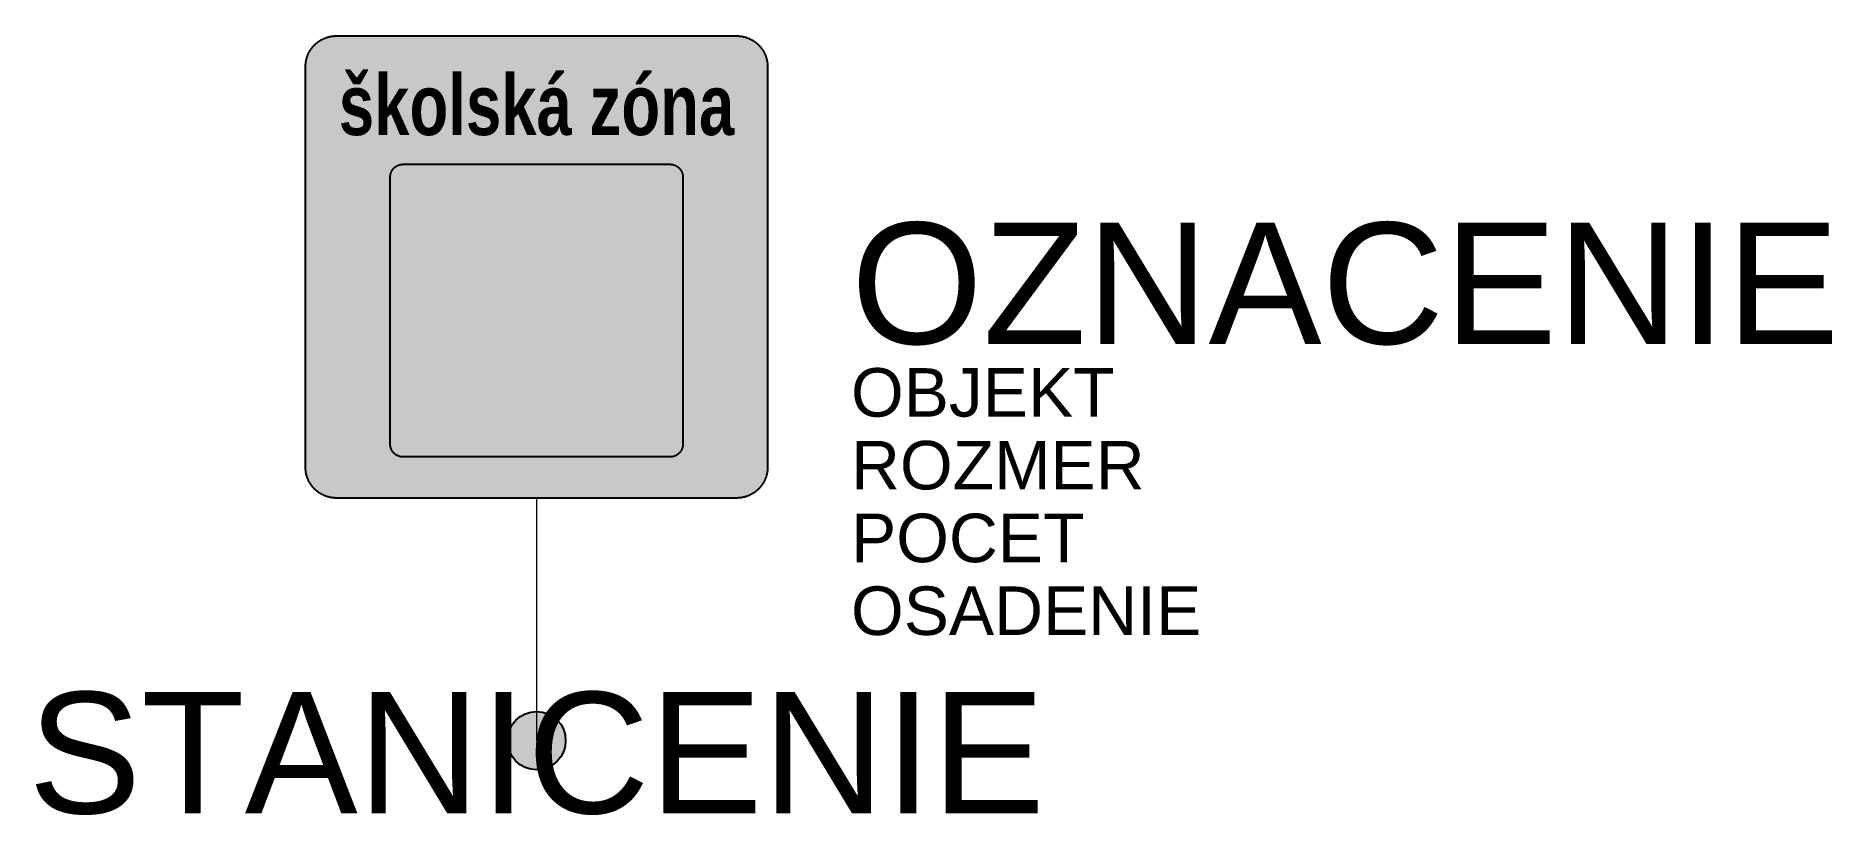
# Model space of a CAD drawing. Header units: metres. Extents: x -10.3 to 26.7, y -1.5 to 14.5.
import ezdxf
from ezdxf.enums import TextEntityAlignment as Align

# ---------------------------------------------------------------- set-up
doc = ezdxf.new("R2010")
doc.units = ezdxf.units.M
doc.layers.get('Defpoints').update_dxf_attribs({"color": 140, "lineweight": 5})
doc.styles.add('DZ', font='arialbd.ttf')
doc.styles.get("Standard").update_dxf_attribs({"font": 'arial.ttf'})

msp = doc.modelspace()

# ---------------------------------------------------------------- texts
at = {"color": 250, "true_color": 0x292829, "style": 'DZ', "width": 0.75}
msp.add_text('školská zóna', height=1.25, rotation=0.0002, dxfattribs=at).set_placement((0, 12.481), align=Align.CENTER)
msp.add_attdef('OZNACENIE', (6.482, 8.177), '319', height=2.5)
msp.add_attdef('STANICENIE', text='', height=2.5).set_placement((0, 1), align=Align.TOP_CENTER)
at = {"layer": 'Defpoints'}
for tag, p, s in [('OBJEKT', (6.482, 6.677), ''), ('ROZMER', (6.482, 5.177), '630x630/900x900'), ('POCET', (6.482, 3.677), ''), ('OSADENIE', (6.482, 2.177), '')]:
    msp.add_attdef(tag, p, s, height=1, dxfattribs=at)

# ---------------------------------------------------------------- hatches: boundary and pattern name
at = {"true_color": 0xf1efea}
msp.add_hatch(color=7, dxfattribs=at).paths.add_polyline_path([(-4.127, 5), (-4.135, 5), (-4.143, 5), (-4.151, 5), (-4.159, 5.001), (-4.167, 5.001), (-4.175, 5.002), (-4.182, 5.002), (-4.19, 5.003), (-4.198, 5.004), (-4.206, 5.005), (-4.214, 5.006), (-4.221, 5.007), (-4.229, 5.008), (-4.237, 5.009), (-4.244, 5.011), (-4.252, 5.012), (-4.26, 5.014), (-4.267, 5.016), (-4.275, 5.017), (-4.282, 5.019), (-4.29, 5.021), (-4.297, 5.023), (-4.305, 5.025), (-4.312, 5.027), (-4.32, 5.03), (-4.327, 5.032), (-4.334, 5.035), (-4.342, 5.037), (-4.349, 5.04), (-4.356, 5.043), (-4.363, 5.045), (-4.37, 5.048), (-4.378, 5.051), (-4.385, 5.054), (-4.392, 5.058), (-4.399, 5.061), (-4.406, 5.064), (-4.413, 5.068), (-4.42, 5.071), (-4.426, 5.075), (-4.433, 5.078), (-4.44, 5.082), (-4.447, 5.086), (-4.454, 5.09), (-4.46, 5.094), (-4.467, 5.098), (-4.473, 5.102), (-4.48, 5.107), (-4.486, 5.111), (-4.493, 5.115), (-4.499, 5.12), (-4.505, 5.125), (-4.512, 5.129), (-4.518, 5.134), (-4.524, 5.139), (-4.53, 5.144), (-4.536, 5.149), (-4.542, 5.154), (-4.548, 5.159), (-4.554, 5.164), (-4.56, 5.17), (-4.565, 5.175), (-4.571, 5.18), (-4.577, 5.186), (-4.582, 5.192), (-4.588, 5.197), (-4.593, 5.203), (-4.598, 5.209), (-4.604, 5.215), (-4.609, 5.221), (-4.614, 5.226), (-4.619, 5.232), (-4.624, 5.239), (-4.628, 5.245), (-4.633, 5.251), (-4.638, 5.257), (-4.643, 5.263), (-4.647, 5.27), (-4.651, 5.276), (-4.656, 5.283), (-4.66, 5.289), (-4.664, 5.296), (-4.668, 5.302), (-4.672, 5.309), (-4.676, 5.316), (-4.68, 5.322), (-4.684, 5.329), (-4.688, 5.336), (-4.691, 5.343), (-4.695, 5.35), (-4.698, 5.357), (-4.702, 5.364), (-4.705, 5.371), (-4.708, 5.378), (-4.711, 5.385), (-4.714, 5.392), (-4.717, 5.399), (-4.72, 5.406), (-4.723, 5.414), (-4.725, 5.421), (-4.728, 5.428), (-4.73, 5.435), (-4.733, 5.443), (-4.735, 5.45), (-4.737, 5.458), (-4.739, 5.465), (-4.741, 5.473), (-4.743, 5.48), (-4.745, 5.488), (-4.747, 5.495), (-4.749, 5.503), (-4.75, 5.51), (-4.752, 5.518), (-4.753, 5.526), (-4.754, 5.533), (-4.756, 5.541), (-4.757, 5.549), (-4.758, 5.557), (-4.759, 5.564), (-4.759, 5.572), (-4.76, 5.58), (-4.761, 5.588), (-4.761, 5.596), (-4.762, 5.603), (-4.762, 5.611), (-4.762, 5.619), (-4.762, 5.627), (-4.763, 5.635), (-4.762, 13.89), (-4.762, 13.898), (-4.762, 13.906), (-4.762, 13.914), (-4.762, 13.921), (-4.761, 13.929), (-4.761, 13.937), (-4.76, 13.945), (-4.759, 13.953), (-4.759, 13.961), (-4.758, 13.968), (-4.757, 13.976), (-4.756, 13.984), (-4.754, 13.991), (-4.753, 13.999), (-4.752, 14.007), (-4.75, 14.014), (-4.749, 14.022), (-4.747, 14.03), (-4.745, 14.037), (-4.743, 14.045), (-4.741, 14.052), (-4.739, 14.06), (-4.737, 14.067), (-4.735, 14.075), (-4.733, 14.082), (-4.73, 14.089), (-4.728, 14.097), (-4.725, 14.104), (-4.723, 14.111), (-4.72, 14.119), (-4.717, 14.126), (-4.714, 14.133), (-4.711, 14.14), (-4.708, 14.147), (-4.705, 14.154), (-4.702, 14.161), (-4.698, 14.168), (-4.695, 14.175), (-4.691, 14.182), (-4.688, 14.189), (-4.684, 14.196), (-4.68, 14.203), (-4.676, 14.209), (-4.672, 14.216), (-4.668, 14.223), (-4.664, 14.229), (-4.66, 14.236), (-4.656, 14.242), (-4.651, 14.249), (-4.647, 14.255), (-4.643, 14.261), (-4.638, 14.268), (-4.633, 14.274), (-4.628, 14.28), (-4.624, 14.286), (-4.619, 14.292), (-4.614, 14.298), (-4.609, 14.304), (-4.604, 14.31), (-4.598, 14.316), (-4.593, 14.322), (-4.588, 14.328), (-4.582, 14.333), (-4.577, 14.339), (-4.571, 14.344), (-4.565, 14.35), (-4.56, 14.355), (-4.554, 14.361), (-4.548, 14.366), (-4.542, 14.371), (-4.536, 14.376), (-4.53, 14.381), (-4.524, 14.386), (-4.518, 14.391), (-4.512, 14.396), (-4.505, 14.4), (-4.499, 14.405), (-4.493, 14.409), (-4.486, 14.414), (-4.48, 14.418), (-4.473, 14.423), (-4.467, 14.427), (-4.46, 14.431), (-4.454, 14.435), (-4.447, 14.439), (-4.44, 14.443), (-4.433, 14.446), (-4.426, 14.45), (-4.42, 14.454), (-4.413, 14.457), (-4.406, 14.461), (-4.399, 14.464), (-4.392, 14.467), (-4.385, 14.471), (-4.378, 14.474), (-4.37, 14.477), (-4.363, 14.48), (-4.356, 14.482), (-4.349, 14.485), (-4.342, 14.488), (-4.334, 14.49), (-4.327, 14.493), (-4.32, 14.495), (-4.312, 14.497), (-4.305, 14.5), (-4.297, 14.502), (-4.29, 14.504), (-4.282, 14.506), (-4.275, 14.508), (-4.267, 14.509), (-4.26, 14.511), (-4.252, 14.513), (-4.244, 14.514), (-4.237, 14.516), (-4.229, 14.517), (-4.221, 14.518), (-4.214, 14.519), (-4.206, 14.52), (-4.198, 14.521), (-4.19, 14.522), (-4.182, 14.523), (-4.175, 14.523), (-4.167, 14.524), (-4.159, 14.524), (-4.151, 14.525), (-4.143, 14.525), (-4.135, 14.525), (-4.128, 14.525), (4.128, 14.525), (4.135, 14.525), (4.143, 14.525), (4.151, 14.525), (4.159, 14.524), (4.167, 14.524), (4.175, 14.523), (4.182, 14.523), (4.19, 14.522), (4.198, 14.521), (4.206, 14.52), (4.214, 14.519), (4.221, 14.518), (4.229, 14.517), (4.237, 14.516), (4.244, 14.514), (4.252, 14.513), (4.26, 14.511), (4.267, 14.509), (4.275, 14.508), (4.282, 14.506), (4.29, 14.504), (4.297, 14.502), (4.305, 14.5), (4.312, 14.497), (4.32, 14.495), (4.327, 14.493), (4.334, 14.49), (4.342, 14.488), (4.349, 14.485), (4.356, 14.482), (4.363, 14.48), (4.37, 14.477), (4.378, 14.474), (4.385, 14.471), (4.392, 14.467), (4.399, 14.464), (4.406, 14.461), (4.413, 14.457), (4.42, 14.454), (4.426, 14.45), (4.433, 14.446), (4.44, 14.443), (4.447, 14.439), (4.454, 14.435), (4.46, 14.431), (4.467, 14.427), (4.473, 14.423), (4.48, 14.418), (4.486, 14.414), (4.493, 14.409), (4.499, 14.405), (4.505, 14.4), (4.512, 14.396), (4.518, 14.391), (4.524, 14.386), (4.53, 14.381), (4.536, 14.376), (4.542, 14.371), (4.548, 14.366), (4.554, 14.361), (4.559, 14.355), (4.565, 14.35), (4.571, 14.344), (4.577, 14.339), (4.582, 14.333), (4.588, 14.328), (4.593, 14.322), (4.598, 14.316), (4.603, 14.31), (4.609, 14.304), (4.614, 14.298), (4.619, 14.292), (4.624, 14.286), (4.628, 14.28), (4.633, 14.274), (4.638, 14.268), (4.643, 14.261), (4.647, 14.255), (4.651, 14.249), (4.656, 14.242), (4.66, 14.236), (4.664, 14.229), (4.668, 14.223), (4.672, 14.216), (4.676, 14.209), (4.68, 14.203), (4.684, 14.196), (4.688, 14.189), (4.691, 14.182), (4.695, 14.175), (4.698, 14.168), (4.702, 14.161), (4.705, 14.154), (4.708, 14.147), (4.711, 14.14), (4.714, 14.133), (4.717, 14.126), (4.72, 14.119), (4.723, 14.111), (4.725, 14.104), (4.728, 14.097), (4.73, 14.089), (4.733, 14.082), (4.735, 14.075), (4.737, 14.067), (4.739, 14.06), (4.741, 14.052), (4.743, 14.045), (4.745, 14.037), (4.747, 14.03), (4.749, 14.022), (4.75, 14.014), (4.752, 14.007), (4.753, 13.999), (4.754, 13.991), (4.756, 13.984), (4.757, 13.976), (4.758, 13.968), (4.759, 13.961), (4.759, 13.953), (4.76, 13.945), (4.761, 13.937), (4.761, 13.929), (4.762, 13.921), (4.762, 13.914), (4.762, 13.906), (4.762, 13.898), (4.762, 13.89), (4.763, 5.635), (4.762, 5.627), (4.762, 5.619), (4.762, 5.611), (4.762, 5.603), (4.761, 5.596), (4.761, 5.588), (4.76, 5.58), (4.759, 5.572), (4.759, 5.564), (4.758, 5.557), (4.757, 5.549), (4.756, 5.541), (4.754, 5.533), (4.753, 5.526), (4.752, 5.518), (4.75, 5.51), (4.749, 5.503), (4.747, 5.495), (4.745, 5.488), (4.743, 5.48), (4.741, 5.473), (4.739, 5.465), (4.737, 5.458), (4.735, 5.45), (4.733, 5.443), (4.73, 5.435), (4.728, 5.428), (4.725, 5.421), (4.723, 5.414), (4.72, 5.406), (4.717, 5.399), (4.714, 5.392), (4.711, 5.385), (4.708, 5.378), (4.705, 5.371), (4.702, 5.364), (4.698, 5.357), (4.695, 5.35), (4.691, 5.343), (4.688, 5.336), (4.684, 5.329), (4.68, 5.322), (4.676, 5.316), (4.672, 5.309), (4.668, 5.302), (4.664, 5.296), (4.66, 5.289), (4.656, 5.283), (4.651, 5.276), (4.647, 5.27), (4.643, 5.263), (4.638, 5.257), (4.633, 5.251), (4.628, 5.245), (4.624, 5.239), (4.619, 5.232), (4.614, 5.226), (4.609, 5.221), (4.603, 5.215), (4.598, 5.209), (4.593, 5.203), (4.588, 5.197), (4.582, 5.192), (4.577, 5.186), (4.571, 5.18), (4.565, 5.175), (4.559, 5.17), (4.554, 5.164), (4.548, 5.159), (4.542, 5.154), (4.536, 5.149), (4.53, 5.144), (4.524, 5.139), (4.518, 5.134), (4.512, 5.129), (4.505, 5.125), (4.499, 5.12), (4.493, 5.115), (4.486, 5.111), (4.48, 5.107), (4.473, 5.102), (4.467, 5.098), (4.46, 5.094), (4.454, 5.09), (4.447, 5.086), (4.44, 5.082), (4.433, 5.078), (4.426, 5.075), (4.42, 5.071), (4.413, 5.068), (4.406, 5.064), (4.399, 5.061), (4.392, 5.058), (4.385, 5.054), (4.378, 5.051), (4.37, 5.048), (4.363, 5.045), (4.356, 5.043), (4.349, 5.04), (4.342, 5.037), (4.334, 5.035), (4.327, 5.032), (4.32, 5.03), (4.312, 5.027), (4.305, 5.025), (4.297, 5.023), (4.29, 5.021), (4.282, 5.019), (4.275, 5.017), (4.267, 5.016), (4.26, 5.014), (4.252, 5.012), (4.244, 5.011), (4.237, 5.009), (4.229, 5.008), (4.221, 5.007), (4.214, 5.006), (4.206, 5.005), (4.198, 5.004), (4.19, 5.003), (4.182, 5.002), (4.175, 5.002), (4.167, 5.001), (4.159, 5.001), (4.151, 5), (4.143, 5), (4.135, 5), (4.127, 5)])
at = {"true_color": 0x292829}
h = msp.add_hatch(color=250, dxfattribs=at)
h.paths.add_polyline_path([(-4.127, 5.159), (-4.133, 5.159), (-4.139, 5.159), (-4.145, 5.159), (-4.151, 5.159), (-4.157, 5.16), (-4.163, 5.16), (-4.169, 5.16), (-4.175, 5.161), (-4.18, 5.162), (-4.186, 5.162), (-4.192, 5.163), (-4.198, 5.164), (-4.204, 5.165), (-4.209, 5.166), (-4.215, 5.167), (-4.221, 5.168), (-4.227, 5.169), (-4.232, 5.17), (-4.238, 5.172), (-4.244, 5.173), (-4.249, 5.174), (-4.255, 5.176), (-4.26, 5.178), (-4.266, 5.179), (-4.272, 5.181), (-4.277, 5.183), (-4.283, 5.185), (-4.288, 5.187), (-4.294, 5.189), (-4.299, 5.191), (-4.304, 5.193), (-4.31, 5.195), (-4.315, 5.197), (-4.32, 5.2), (-4.326, 5.202), (-4.331, 5.204), (-4.336, 5.207), (-4.341, 5.209), (-4.347, 5.212), (-4.352, 5.215), (-4.357, 5.218), (-4.362, 5.22), (-4.367, 5.223), (-4.372, 5.226), (-4.377, 5.229), (-4.382, 5.232), (-4.387, 5.236), (-4.392, 5.239), (-4.397, 5.242), (-4.401, 5.245), (-4.406, 5.249), (-4.411, 5.252), (-4.416, 5.256), (-4.42, 5.259), (-4.425, 5.263), (-4.429, 5.267), (-4.434, 5.27), (-4.438, 5.274), (-4.443, 5.278), (-4.447, 5.282), (-4.451, 5.286), (-4.456, 5.29), (-4.46, 5.294), (-4.464, 5.298), (-4.468, 5.302), (-4.473, 5.307), (-4.477, 5.311), (-4.481, 5.315), (-4.484, 5.32), (-4.488, 5.324), (-4.492, 5.329), (-4.496, 5.333), (-4.5, 5.338), (-4.503, 5.342), (-4.507, 5.347), (-4.51, 5.352), (-4.514, 5.356), (-4.517, 5.361), (-4.521, 5.366), (-4.524, 5.371), (-4.527, 5.376), (-4.53, 5.381), (-4.533, 5.385), (-4.536, 5.39), (-4.539, 5.395), (-4.542, 5.401), (-4.545, 5.406), (-4.548, 5.411), (-4.55, 5.416), (-4.553, 5.421), (-4.556, 5.426), (-4.558, 5.431), (-4.561, 5.437), (-4.563, 5.442), (-4.565, 5.447), (-4.568, 5.453), (-4.57, 5.458), (-4.572, 5.463), (-4.574, 5.469), (-4.576, 5.474), (-4.578, 5.48), (-4.58, 5.485), (-4.581, 5.491), (-4.583, 5.496), (-4.585, 5.502), (-4.586, 5.508), (-4.588, 5.513), (-4.589, 5.519), (-4.591, 5.524), (-4.592, 5.53), (-4.593, 5.536), (-4.595, 5.542), (-4.596, 5.547), (-4.597, 5.553), (-4.598, 5.559), (-4.599, 5.565), (-4.599, 5.57), (-4.6, 5.576), (-4.601, 5.582), (-4.601, 5.588), (-4.602, 5.594), (-4.602, 5.6), (-4.603, 5.605), (-4.603, 5.611), (-4.603, 5.617), (-4.604, 5.623), (-4.604, 5.629), (-4.604, 5.635), (-4.604, 13.89), (-4.604, 13.896), (-4.604, 13.902), (-4.603, 13.908), (-4.603, 13.914), (-4.603, 13.919), (-4.602, 13.925), (-4.602, 13.931), (-4.601, 13.937), (-4.601, 13.943), (-4.6, 13.949), (-4.599, 13.954), (-4.599, 13.96), (-4.598, 13.966), (-4.597, 13.972), (-4.596, 13.978), (-4.595, 13.983), (-4.593, 13.989), (-4.592, 13.995), (-4.591, 14), (-4.589, 14.006), (-4.588, 14.012), (-4.586, 14.017), (-4.585, 14.023), (-4.583, 14.028), (-4.581, 14.034), (-4.58, 14.04), (-4.578, 14.045), (-4.576, 14.051), (-4.574, 14.056), (-4.572, 14.061), (-4.57, 14.067), (-4.568, 14.072), (-4.565, 14.078), (-4.563, 14.083), (-4.561, 14.088), (-4.558, 14.093), (-4.556, 14.099), (-4.553, 14.104), (-4.55, 14.109), (-4.548, 14.114), (-4.545, 14.119), (-4.542, 14.124), (-4.539, 14.129), (-4.536, 14.134), (-4.533, 14.139), (-4.53, 14.144), (-4.527, 14.149), (-4.524, 14.154), (-4.521, 14.159), (-4.517, 14.164), (-4.514, 14.169), (-4.51, 14.173), (-4.507, 14.178), (-4.503, 14.183), (-4.5, 14.187), (-4.496, 14.192), (-4.492, 14.196), (-4.488, 14.201), (-4.484, 14.205), (-4.481, 14.21), (-4.477, 14.214), (-4.473, 14.218), (-4.468, 14.222), (-4.464, 14.227), (-4.46, 14.231), (-4.456, 14.235), (-4.451, 14.239), (-4.447, 14.243), (-4.443, 14.247), (-4.438, 14.251), (-4.434, 14.255), (-4.429, 14.258), (-4.425, 14.262), (-4.42, 14.266), (-4.416, 14.269), (-4.411, 14.273), (-4.406, 14.276), (-4.401, 14.28), (-4.397, 14.283), (-4.392, 14.286), (-4.387, 14.289), (-4.382, 14.293), (-4.377, 14.296), (-4.372, 14.299), (-4.367, 14.302), (-4.362, 14.304), (-4.357, 14.307), (-4.352, 14.31), (-4.347, 14.313), (-4.341, 14.315), (-4.336, 14.318), (-4.331, 14.321), (-4.326, 14.323), (-4.32, 14.325), (-4.315, 14.328), (-4.31, 14.33), (-4.304, 14.332), (-4.299, 14.334), (-4.294, 14.336), (-4.288, 14.338), (-4.283, 14.34), (-4.277, 14.342), (-4.272, 14.344), (-4.266, 14.346), (-4.26, 14.347), (-4.255, 14.349), (-4.249, 14.35), (-4.244, 14.352), (-4.238, 14.353), (-4.232, 14.355), (-4.227, 14.356), (-4.221, 14.357), (-4.215, 14.358), (-4.209, 14.359), (-4.204, 14.36), (-4.198, 14.361), (-4.192, 14.362), (-4.186, 14.363), (-4.18, 14.363), (-4.175, 14.364), (-4.169, 14.364), (-4.163, 14.365), (-4.157, 14.365), (-4.151, 14.366), (-4.145, 14.366), (-4.139, 14.366), (-4.133, 14.366), (-4.128, 14.366), (4.128, 14.366), (4.133, 14.366), (4.139, 14.366), (4.145, 14.366), (4.151, 14.366), (4.157, 14.365), (4.163, 14.365), (4.169, 14.364), (4.175, 14.364), (4.18, 14.363), (4.186, 14.363), (4.192, 14.362), (4.198, 14.361), (4.204, 14.36), (4.209, 14.359), (4.215, 14.358), (4.221, 14.357), (4.227, 14.356), (4.232, 14.355), (4.238, 14.353), (4.244, 14.352), (4.249, 14.35), (4.255, 14.349), (4.26, 14.347), (4.266, 14.346), (4.272, 14.344), (4.277, 14.342), (4.283, 14.34), (4.288, 14.338), (4.294, 14.336), (4.299, 14.334), (4.304, 14.332), (4.31, 14.33), (4.315, 14.328), (4.32, 14.325), (4.326, 14.323), (4.331, 14.321), (4.336, 14.318), (4.341, 14.315), (4.347, 14.313), (4.352, 14.31), (4.357, 14.307), (4.362, 14.304), (4.367, 14.302), (4.372, 14.299), (4.377, 14.296), (4.382, 14.293), (4.387, 14.289), (4.392, 14.286), (4.397, 14.283), (4.401, 14.28), (4.406, 14.276), (4.411, 14.273), (4.416, 14.269), (4.42, 14.266), (4.425, 14.262), (4.429, 14.258), (4.434, 14.255), (4.438, 14.251), (4.443, 14.247), (4.447, 14.243), (4.451, 14.239), (4.456, 14.235), (4.46, 14.231), (4.464, 14.227), (4.468, 14.222), (4.473, 14.218), (4.477, 14.214), (4.481, 14.21), (4.484, 14.205), (4.488, 14.201), (4.492, 14.196), (4.496, 14.192), (4.5, 14.187), (4.503, 14.183), (4.507, 14.178), (4.51, 14.173), (4.514, 14.169), (4.517, 14.164), (4.52, 14.159), (4.524, 14.154), (4.527, 14.149), (4.53, 14.144), (4.533, 14.139), (4.536, 14.134), (4.539, 14.129), (4.542, 14.124), (4.545, 14.119), (4.548, 14.114), (4.55, 14.109), (4.553, 14.104), (4.556, 14.099), (4.558, 14.093), (4.561, 14.088), (4.563, 14.083), (4.565, 14.078), (4.567, 14.072), (4.57, 14.067), (4.572, 14.061), (4.574, 14.056), (4.576, 14.051), (4.578, 14.045), (4.58, 14.04), (4.581, 14.034), (4.583, 14.028), (4.585, 14.023), (4.586, 14.017), (4.588, 14.012), (4.589, 14.006), (4.591, 14), (4.592, 13.995), (4.593, 13.989), (4.595, 13.983), (4.596, 13.978), (4.597, 13.972), (4.598, 13.966), (4.598, 13.96), (4.599, 13.954), (4.6, 13.949), (4.601, 13.943), (4.601, 13.937), (4.602, 13.931), (4.602, 13.925), (4.603, 13.919), (4.603, 13.914), (4.603, 13.908), (4.604, 13.902), (4.604, 13.896), (4.604, 13.89), (4.604, 5.635), (4.604, 5.629), (4.604, 5.623), (4.603, 5.617), (4.603, 5.611), (4.603, 5.605), (4.602, 5.6), (4.602, 5.594), (4.601, 5.588), (4.601, 5.582), (4.6, 5.576), (4.599, 5.57), (4.598, 5.565), (4.598, 5.559), (4.597, 5.553), (4.596, 5.547), (4.595, 5.542), (4.593, 5.536), (4.592, 5.53), (4.591, 5.524), (4.589, 5.519), (4.588, 5.513), (4.586, 5.508), (4.585, 5.502), (4.583, 5.496), (4.581, 5.491), (4.58, 5.485), (4.578, 5.48), (4.576, 5.474), (4.574, 5.469), (4.572, 5.463), (4.57, 5.458), (4.567, 5.453), (4.565, 5.447), (4.563, 5.442), (4.561, 5.437), (4.558, 5.431), (4.556, 5.426), (4.553, 5.421), (4.55, 5.416), (4.548, 5.411), (4.545, 5.406), (4.542, 5.401), (4.539, 5.395), (4.536, 5.39), (4.533, 5.385), (4.53, 5.381), (4.527, 5.376), (4.524, 5.371), (4.52, 5.366), (4.517, 5.361), (4.514, 5.356), (4.51, 5.352), (4.507, 5.347), (4.503, 5.342), (4.5, 5.338), (4.496, 5.333), (4.492, 5.329), (4.488, 5.324), (4.484, 5.32), (4.481, 5.315), (4.477, 5.311), (4.473, 5.307), (4.468, 5.302), (4.464, 5.298), (4.46, 5.294), (4.456, 5.29), (4.451, 5.286), (4.447, 5.282), (4.443, 5.278), (4.438, 5.274), (4.434, 5.27), (4.429, 5.267), (4.425, 5.263), (4.42, 5.259), (4.416, 5.256), (4.411, 5.252), (4.406, 5.249), (4.401, 5.245), (4.397, 5.242), (4.392, 5.239), (4.387, 5.236), (4.382, 5.232), (4.377, 5.229), (4.372, 5.226), (4.367, 5.223), (4.362, 5.22), (4.357, 5.218), (4.352, 5.215), (4.347, 5.212), (4.341, 5.209), (4.336, 5.207), (4.331, 5.204), (4.326, 5.202), (4.32, 5.2), (4.315, 5.197), (4.31, 5.195), (4.304, 5.193), (4.299, 5.191), (4.294, 5.189), (4.288, 5.187), (4.283, 5.185), (4.277, 5.183), (4.272, 5.181), (4.266, 5.179), (4.26, 5.178), (4.255, 5.176), (4.249, 5.174), (4.244, 5.173), (4.238, 5.172), (4.232, 5.17), (4.227, 5.169), (4.221, 5.168), (4.215, 5.167), (4.209, 5.166), (4.204, 5.165), (4.198, 5.164), (4.192, 5.163), (4.186, 5.162), (4.18, 5.162), (4.175, 5.161), (4.169, 5.16), (4.163, 5.16), (4.157, 5.16), (4.151, 5.159), (4.145, 5.159), (4.139, 5.159), (4.133, 5.159), (4.127, 5.159)])
h.paths.add_polyline_path([(-4.127, 5.37), (-4.134, 5.37), (-4.141, 5.371), (-4.148, 5.371), (-4.155, 5.372), (-4.161, 5.373), (-4.168, 5.373), (-4.174, 5.375), (-4.181, 5.376), (-4.187, 5.377), (-4.194, 5.379), (-4.2, 5.38), (-4.206, 5.382), (-4.212, 5.384), (-4.218, 5.386), (-4.225, 5.389), (-4.231, 5.391), (-4.236, 5.394), (-4.242, 5.396), (-4.248, 5.399), (-4.254, 5.402), (-4.259, 5.405), (-4.265, 5.409), (-4.27, 5.412), (-4.275, 5.416), (-4.281, 5.419), (-4.286, 5.423), (-4.291, 5.427), (-4.296, 5.431), (-4.301, 5.435), (-4.305, 5.439), (-4.31, 5.443), (-4.315, 5.448), (-4.319, 5.452), (-4.323, 5.457), (-4.328, 5.462), (-4.332, 5.467), (-4.336, 5.472), (-4.34, 5.477), (-4.343, 5.482), (-4.347, 5.487), (-4.35, 5.492), (-4.354, 5.498), (-4.357, 5.503), (-4.36, 5.509), (-4.363, 5.514), (-4.366, 5.52), (-4.369, 5.526), (-4.371, 5.532), (-4.374, 5.538), (-4.376, 5.544), (-4.378, 5.55), (-4.38, 5.556), (-4.382, 5.563), (-4.384, 5.569), (-4.385, 5.575), (-4.387, 5.582), (-4.388, 5.588), (-4.389, 5.595), (-4.39, 5.601), (-4.391, 5.608), (-4.391, 5.615), (-4.392, 5.621), (-4.392, 5.628), (-4.392, 5.635), (-4.392, 13.89), (-4.392, 13.897), (-4.392, 13.904), (-4.391, 13.91), (-4.391, 13.917), (-4.39, 13.924), (-4.389, 13.93), (-4.388, 13.937), (-4.387, 13.943), (-4.385, 13.95), (-4.384, 13.956), (-4.382, 13.962), (-4.38, 13.969), (-4.378, 13.975), (-4.376, 13.981), (-4.374, 13.987), (-4.371, 13.993), (-4.369, 13.999), (-4.366, 14.005), (-4.363, 14.01), (-4.36, 14.016), (-4.357, 14.022), (-4.354, 14.027), (-4.35, 14.033), (-4.347, 14.038), (-4.343, 14.043), (-4.34, 14.048), (-4.336, 14.053), (-4.332, 14.058), (-4.328, 14.063), (-4.323, 14.068), (-4.319, 14.073), (-4.315, 14.077), (-4.31, 14.082), (-4.305, 14.086), (-4.301, 14.09), (-4.296, 14.094), (-4.291, 14.098), (-4.286, 14.102), (-4.281, 14.106), (-4.275, 14.109), (-4.27, 14.113), (-4.265, 14.116), (-4.259, 14.119), (-4.254, 14.123), (-4.248, 14.126), (-4.242, 14.128), (-4.236, 14.131), (-4.231, 14.134), (-4.225, 14.136), (-4.218, 14.139), (-4.212, 14.141), (-4.206, 14.143), (-4.2, 14.145), (-4.194, 14.146), (-4.187, 14.148), (-4.181, 14.149), (-4.174, 14.15), (-4.168, 14.151), (-4.161, 14.152), (-4.155, 14.153), (-4.148, 14.154), (-4.141, 14.154), (-4.134, 14.154), (-4.128, 14.155), (4.128, 14.155), (4.134, 14.154), (4.141, 14.154), (4.148, 14.154), (4.155, 14.153), (4.161, 14.152), (4.168, 14.151), (4.174, 14.15), (4.181, 14.149), (4.187, 14.148), (4.194, 14.146), (4.2, 14.145), (4.206, 14.143), (4.212, 14.141), (4.218, 14.139), (4.224, 14.136), (4.23, 14.134), (4.236, 14.131), (4.242, 14.128), (4.248, 14.126), (4.254, 14.123), (4.259, 14.119), (4.265, 14.116), (4.27, 14.113), (4.275, 14.109), (4.281, 14.106), (4.286, 14.102), (4.291, 14.098), (4.296, 14.094), (4.301, 14.09), (4.305, 14.086), (4.31, 14.082), (4.315, 14.077), (4.319, 14.073), (4.323, 14.068), (4.328, 14.063), (4.332, 14.058), (4.336, 14.053), (4.339, 14.048), (4.343, 14.043), (4.347, 14.038), (4.35, 14.033), (4.354, 14.027), (4.357, 14.022), (4.36, 14.016), (4.363, 14.01), (4.366, 14.005), (4.369, 13.999), (4.371, 13.993), (4.374, 13.987), (4.376, 13.981), (4.378, 13.975), (4.38, 13.969), (4.382, 13.962), (4.384, 13.956), (4.385, 13.95), (4.387, 13.943), (4.388, 13.937), (4.389, 13.93), (4.39, 13.924), (4.391, 13.917), (4.391, 13.91), (4.392, 13.904), (4.392, 13.897), (4.392, 13.89), (4.392, 5.635), (4.392, 5.628), (4.392, 5.621), (4.391, 5.615), (4.391, 5.608), (4.39, 5.601), (4.389, 5.595), (4.388, 5.588), (4.387, 5.582), (4.385, 5.575), (4.384, 5.569), (4.382, 5.563), (4.38, 5.556), (4.378, 5.55), (4.376, 5.544), (4.374, 5.538), (4.371, 5.532), (4.369, 5.526), (4.366, 5.52), (4.363, 5.514), (4.36, 5.509), (4.357, 5.503), (4.354, 5.498), (4.35, 5.492), (4.347, 5.487), (4.343, 5.482), (4.339, 5.477), (4.336, 5.472), (4.332, 5.467), (4.328, 5.462), (4.323, 5.457), (4.319, 5.452), (4.315, 5.448), (4.31, 5.443), (4.305, 5.439), (4.301, 5.435), (4.296, 5.431), (4.291, 5.427), (4.286, 5.423), (4.281, 5.419), (4.275, 5.416), (4.27, 5.412), (4.265, 5.409), (4.259, 5.405), (4.254, 5.402), (4.248, 5.399), (4.242, 5.396), (4.236, 5.394), (4.23, 5.391), (4.224, 5.389), (4.218, 5.386), (4.212, 5.384), (4.206, 5.382), (4.2, 5.38), (4.194, 5.379), (4.187, 5.377), (4.181, 5.376), (4.174, 5.375), (4.168, 5.373), (4.161, 5.373), (4.155, 5.372), (4.148, 5.371), (4.141, 5.371), (4.134, 5.37), (4.127, 5.37)], flags=16)
at = {"true_color": 0x005b8c}
msp.add_hatch(color=146, dxfattribs=at).paths.add_polyline_path([(-2.752, 5.847), (-2.759, 5.847), (-2.765, 5.847), (-2.772, 5.847), (-2.779, 5.848), (-2.785, 5.849), (-2.792, 5.85), (-2.799, 5.851), (-2.805, 5.852), (-2.811, 5.853), (-2.818, 5.855), (-2.824, 5.857), (-2.83, 5.859), (-2.837, 5.861), (-2.843, 5.863), (-2.849, 5.865), (-2.855, 5.867), (-2.861, 5.87), (-2.866, 5.873), (-2.872, 5.876), (-2.878, 5.879), (-2.883, 5.882), (-2.889, 5.885), (-2.894, 5.888), (-2.9, 5.892), (-2.905, 5.895), (-2.91, 5.899), (-2.915, 5.903), (-2.92, 5.907), (-2.925, 5.911), (-2.93, 5.915), (-2.934, 5.92), (-2.939, 5.924), (-2.943, 5.929), (-2.948, 5.933), (-2.952, 5.938), (-2.956, 5.943), (-2.96, 5.948), (-2.964, 5.953), (-2.967, 5.958), (-2.971, 5.963), (-2.975, 5.969), (-2.978, 5.974), (-2.981, 5.98), (-2.984, 5.985), (-2.987, 5.991), (-2.99, 5.996), (-2.993, 6.002), (-2.995, 6.008), (-2.998, 6.014), (-3, 6.02), (-3.002, 6.026), (-3.004, 6.033), (-3.006, 6.039), (-3.008, 6.045), (-3.009, 6.051), (-3.011, 6.058), (-3.012, 6.064), (-3.013, 6.071), (-3.014, 6.078), (-3.015, 6.084), (-3.015, 6.091), (-3.016, 6.098), (-3.016, 6.104), (-3.016, 6.111), (-3.016, 11.615), (-3.016, 11.621), (-3.016, 11.628), (-3.015, 11.635), (-3.015, 11.642), (-3.014, 11.648), (-3.013, 11.655), (-3.012, 11.661), (-3.011, 11.668), (-3.009, 11.674), (-3.008, 11.681), (-3.006, 11.687), (-3.004, 11.693), (-3.002, 11.699), (-3, 11.706), (-2.998, 11.712), (-2.995, 11.718), (-2.993, 11.723), (-2.99, 11.729), (-2.987, 11.735), (-2.984, 11.741), (-2.981, 11.746), (-2.978, 11.752), (-2.975, 11.757), (-2.971, 11.762), (-2.967, 11.768), (-2.964, 11.773), (-2.96, 11.778), (-2.956, 11.783), (-2.952, 11.788), (-2.948, 11.792), (-2.943, 11.797), (-2.939, 11.802), (-2.934, 11.806), (-2.93, 11.81), (-2.925, 11.815), (-2.92, 11.819), (-2.915, 11.823), (-2.91, 11.827), (-2.905, 11.83), (-2.9, 11.834), (-2.894, 11.837), (-2.889, 11.841), (-2.883, 11.844), (-2.878, 11.847), (-2.872, 11.85), (-2.866, 11.853), (-2.861, 11.856), (-2.855, 11.858), (-2.849, 11.861), (-2.843, 11.863), (-2.837, 11.865), (-2.83, 11.867), (-2.824, 11.869), (-2.818, 11.871), (-2.811, 11.872), (-2.805, 11.874), (-2.799, 11.875), (-2.792, 11.876), (-2.785, 11.877), (-2.779, 11.878), (-2.772, 11.878), (-2.765, 11.879), (-2.759, 11.879), (-2.752, 11.879), (2.752, 11.879), (2.758, 11.879), (2.765, 11.879), (2.772, 11.878), (2.779, 11.878), (2.785, 11.877), (2.792, 11.876), (2.798, 11.875), (2.805, 11.874), (2.811, 11.872), (2.818, 11.871), (2.824, 11.869), (2.83, 11.867), (2.837, 11.865), (2.843, 11.863), (2.849, 11.861), (2.855, 11.858), (2.861, 11.856), (2.866, 11.853), (2.872, 11.85), (2.878, 11.847), (2.883, 11.844), (2.889, 11.841), (2.894, 11.837), (2.9, 11.834), (2.905, 11.83), (2.91, 11.827), (2.915, 11.823), (2.92, 11.819), (2.925, 11.815), (2.93, 11.81), (2.934, 11.806), (2.939, 11.802), (2.943, 11.797), (2.947, 11.792), (2.952, 11.788), (2.956, 11.783), (2.96, 11.778), (2.964, 11.773), (2.967, 11.768), (2.971, 11.762), (2.975, 11.757), (2.978, 11.752), (2.981, 11.746), (2.984, 11.741), (2.987, 11.735), (2.99, 11.729), (2.993, 11.723), (2.995, 11.718), (2.998, 11.712), (3, 11.706), (3.002, 11.699), (3.004, 11.693), (3.006, 11.687), (3.008, 11.681), (3.009, 11.674), (3.011, 11.668), (3.012, 11.661), (3.013, 11.655), (3.014, 11.648), (3.015, 11.642), (3.015, 11.635), (3.016, 11.628), (3.016, 11.621), (3.016, 11.615), (3.016, 6.111), (3.016, 6.104), (3.016, 6.098), (3.015, 6.091), (3.015, 6.084), (3.014, 6.078), (3.013, 6.071), (3.012, 6.064), (3.011, 6.058), (3.009, 6.051), (3.008, 6.045), (3.006, 6.039), (3.004, 6.033), (3.002, 6.026), (3, 6.02), (2.998, 6.014), (2.995, 6.008), (2.993, 6.002), (2.99, 5.996), (2.987, 5.991), (2.984, 5.985), (2.981, 5.98), (2.978, 5.974), (2.975, 5.969), (2.971, 5.963), (2.967, 5.958), (2.964, 5.953), (2.96, 5.948), (2.956, 5.943), (2.952, 5.938), (2.947, 5.933), (2.943, 5.929), (2.939, 5.924), (2.934, 5.92), (2.93, 5.915), (2.925, 5.911), (2.92, 5.907), (2.915, 5.903), (2.91, 5.899), (2.905, 5.895), (2.9, 5.892), (2.894, 5.888), (2.889, 5.885), (2.883, 5.882), (2.878, 5.879), (2.872, 5.876), (2.866, 5.873), (2.861, 5.87), (2.855, 5.867), (2.849, 5.865), (2.843, 5.863), (2.837, 5.861), (2.83, 5.859), (2.824, 5.857), (2.818, 5.855), (2.811, 5.853), (2.805, 5.852), (2.798, 5.851), (2.792, 5.85), (2.785, 5.849), (2.779, 5.848), (2.772, 5.847), (2.765, 5.847), (2.758, 5.847), (2.752, 5.847)])
at = {"true_color": 0xf1efea}
h = msp.add_hatch(color=7, dxfattribs=at)
edge = h.paths.add_edge_path()
edge.add_line((0.283, 6.772), (0.619, 8.764))
edge.add_line((0.619, 8.764), (0.619, 8.765))
edge.add_line((0.619, 8.765), (0.619, 8.766))
edge.add_line((0.619, 8.766), (0.62, 8.766))
edge.add_line((0.62, 8.766), (0.62, 8.767))
edge.add_line((0.62, 8.767), (0.62, 8.767))
edge.add_line((0.62, 8.767), (0.62, 8.768))
edge.add_line((0.62, 8.768), (0.62, 8.769))
edge.add_line((0.62, 8.769), (0.62, 8.769))
edge.add_line((0.62, 8.769), (0.62, 8.77))
edge.add_line((0.62, 8.77), (0.62, 8.77))
edge.add_line((0.62, 8.77), (0.62, 8.771))
edge.add_line((0.62, 8.771), (0.62, 8.772))
edge.add_line((0.62, 8.772), (0.62, 8.772))
edge.add_line((0.62, 8.772), (0.62, 8.773))
edge.add_line((0.62, 8.773), (0.621, 8.773))
edge.add_line((0.621, 8.773), (0.621, 8.774))
edge.add_line((0.621, 8.774), (0.621, 8.774))
edge.add_line((0.621, 8.774), (0.621, 8.775))
edge.add_line((0.621, 8.775), (0.621, 8.776))
edge.add_line((0.621, 8.776), (0.621, 8.776))
edge.add_line((0.621, 8.776), (0.621, 8.777))
edge.add_line((0.621, 8.777), (0.621, 8.777))
edge.add_line((0.621, 8.777), (0.621, 8.778))
edge.add_line((0.621, 8.778), (0.621, 8.779))
edge.add_line((0.621, 8.779), (0.621, 8.779))
edge.add_line((0.621, 8.779), (0.621, 8.78))
edge.add_line((0.621, 8.78), (0.621, 8.78))
edge.add_line((0.621, 8.78), (0.621, 8.781))
edge.add_line((0.621, 8.781), (0.621, 8.782))
edge.add_line((0.621, 8.782), (0.622, 8.782))
edge.add_line((0.622, 8.782), (0.622, 8.783))
edge.add_line((0.622, 8.783), (0.622, 8.783))
edge.add_line((0.622, 8.783), (0.622, 8.784))
edge.add_line((0.622, 8.784), (0.622, 8.785))
edge.add_line((0.622, 8.785), (0.622, 8.785))
edge.add_line((0.622, 8.785), (0.622, 8.786))
edge.add_line((0.622, 8.786), (0.622, 8.786))
edge.add_line((0.622, 8.786), (0.622, 8.787))
edge.add_line((0.622, 8.787), (0.622, 8.788))
edge.add_line((0.622, 8.788), (0.622, 8.788))
edge.add_line((0.622, 8.788), (0.622, 8.789))
edge.add_line((0.622, 8.789), (0.622, 8.789))
edge.add_line((0.622, 8.789), (0.622, 8.79))
edge.add_line((0.622, 8.79), (0.622, 8.79))
edge.add_line((0.622, 8.79), (0.622, 8.791))
edge.add_line((0.622, 8.791), (0.622, 8.792))
edge.add_line((0.622, 8.792), (0.622, 8.792))
edge.add_line((0.622, 8.792), (0.622, 8.793))
edge.add_line((0.622, 8.793), (0.622, 8.794))
edge.add_line((0.622, 8.794), (0.622, 8.794))
edge.add_line((0.622, 8.794), (0.622, 8.795))
edge.add_line((0.622, 8.795), (0.622, 8.795))
edge.add_line((0.622, 8.795), (0.622, 8.796))
edge.add_line((0.622, 8.796), (0.622, 8.797))
edge.add_line((0.622, 8.797), (0.622, 8.797))
edge.add_line((0.622, 8.797), (0.622, 8.798))
edge.add_line((0.622, 8.798), (0.622, 8.798))
edge.add_line((0.622, 8.798), (0.622, 8.799))
edge.add_line((0.622, 8.799), (0.622, 8.799))
edge.add_line((0.622, 8.799), (0.622, 8.8))
edge.add_line((0.622, 8.8), (0.622, 8.801))
edge.add_line((0.622, 8.801), (0.622, 8.801))
edge.add_line((0.622, 8.801), (0.622, 8.802))
edge.add_line((0.622, 8.802), (0.622, 8.802))
edge.add_line((0.622, 8.802), (0.622, 8.803))
edge.add_line((0.622, 8.803), (0.622, 8.803))
edge.add_line((0.622, 8.803), (0.622, 8.804))
edge.add_line((0.622, 8.804), (0.622, 8.804))
edge.add_line((0.622, 8.804), (0.622, 8.805))
edge.add_line((0.622, 8.805), (0.622, 8.805))
edge.add_line((0.622, 8.805), (0.622, 8.805))
edge.add_line((0.622, 8.805), (0.622, 8.806))
edge.add_line((0.622, 8.806), (0.622, 8.806))
edge.add_line((0.622, 8.806), (0.622, 8.807))
edge.add_line((0.622, 8.807), (0.622, 8.807))
edge.add_line((0.622, 8.807), (0.622, 8.807))
edge.add_line((0.622, 8.807), (0.622, 8.808))
edge.add_line((0.622, 8.808), (0.622, 8.808))
edge.add_line((0.622, 8.808), (0.622, 8.809))
edge.add_line((0.622, 8.809), (0.622, 8.809))
edge.add_line((0.622, 8.809), (0.622, 8.81))
edge.add_line((0.622, 8.81), (0.622, 8.81))
edge.add_line((0.622, 8.81), (0.622, 8.81))
edge.add_line((0.622, 8.81), (0.622, 8.811))
edge.add_line((0.622, 8.811), (0.622, 8.811))
edge.add_line((0.622, 8.811), (0.622, 8.812))
edge.add_line((0.622, 8.812), (0.622, 8.812))
edge.add_line((0.622, 8.812), (0.622, 8.813))
edge.add_line((0.622, 8.813), (0.622, 8.813))
edge.add_line((0.622, 8.813), (0.622, 8.813))
edge.add_line((0.622, 8.813), (0.622, 8.814))
edge.add_line((0.622, 8.814), (0.622, 8.814))
edge.add_line((0.622, 8.814), (0.622, 8.815))
edge.add_line((0.622, 8.815), (0.622, 8.815))
edge.add_line((0.622, 8.815), (0.622, 8.815))
edge.add_line((0.622, 8.815), (0.622, 8.816))
edge.add_line((0.622, 8.816), (0.622, 8.816))
edge.add_line((0.622, 8.816), (0.622, 8.817))
edge.add_line((0.622, 8.817), (0.622, 8.817))
edge.add_line((0.622, 8.817), (0.622, 8.818))
edge.add_line((0.622, 8.818), (0.622, 8.818))
edge.add_line((0.622, 8.818), (0.622, 8.818))
edge.add_line((0.622, 8.818), (0.622, 8.819))
edge.add_line((0.622, 8.819), (0.622, 8.819))
edge.add_line((0.622, 8.819), (0.622, 8.82))
edge.add_line((0.622, 8.82), (0.622, 8.82))
edge.add_line((0.622, 8.82), (0.622, 8.82))
edge.add_line((0.622, 8.82), (0.622, 8.821))
edge.add_line((0.622, 8.821), (0.622, 8.821))
edge.add_line((0.622, 8.821), (0.622, 8.822))
edge.add_line((0.622, 8.822), (0.622, 8.822))
edge.add_line((0.622, 8.822), (0.622, 8.823))
edge.add_line((0.622, 8.823), (0.622, 8.823))
edge.add_line((0.622, 8.823), (0.621, 8.823))
edge.add_line((0.621, 8.823), (0.621, 8.824))
edge.add_line((0.621, 8.824), (0.621, 8.824))
edge.add_line((0.621, 8.824), (0.621, 8.825))
edge.add_line((0.621, 8.825), (0.621, 8.825))
edge.add_line((0.621, 8.825), (0.621, 8.825))
edge.add_line((0.621, 8.825), (0.621, 8.826))
edge.add_line((0.621, 8.826), (0.621, 8.826))
edge.add_line((0.621, 8.826), (0.621, 8.827))
edge.add_line((0.621, 8.827), (0.621, 8.827))
edge.add_line((0.621, 8.827), (0.621, 8.828))
edge.add_line((0.621, 8.828), (0.621, 8.828))
edge.add_line((0.621, 8.828), (0.621, 8.828))
edge.add_line((0.621, 8.828), (0.621, 8.829))
edge.add_line((0.621, 8.829), (0.621, 8.829))
edge.add_line((0.621, 8.829), (0.511, 9.768))
edge.add_line((0.511, 9.768), (-0.272, 9.298))
edge.add_line((-0.272, 9.298), (-0.275, 9.296))
edge.add_line((-0.275, 9.296), (-0.278, 9.295))
edge.add_line((-0.278, 9.295), (-0.28, 9.293))
edge.add_line((-0.28, 9.293), (-0.283, 9.292))
edge.add_line((-0.283, 9.292), (-0.285, 9.291))
edge.add_line((-0.285, 9.291), (-0.288, 9.289))
edge.add_line((-0.288, 9.289), (-0.29, 9.288))
edge.add_line((-0.29, 9.288), (-0.293, 9.286))
edge.add_line((-0.293, 9.286), (-0.295, 9.285))
edge.add_line((-0.295, 9.285), (-0.298, 9.284))
edge.add_line((-0.298, 9.284), (-0.301, 9.283))
edge.add_line((-0.301, 9.283), (-0.303, 9.281))
edge.add_line((-0.303, 9.281), (-0.306, 9.28))
edge.add_line((-0.306, 9.28), (-0.308, 9.279))
edge.add_line((-0.308, 9.279), (-0.311, 9.278))
edge.add_line((-0.311, 9.278), (-0.314, 9.277))
edge.add_line((-0.314, 9.277), (-0.316, 9.275))
edge.add_line((-0.316, 9.275), (-0.319, 9.274))
edge.add_line((-0.319, 9.274), (-0.322, 9.273))
edge.add_line((-0.322, 9.273), (-0.324, 9.272))
edge.add_line((-0.324, 9.272), (-0.327, 9.271))
edge.add_line((-0.327, 9.271), (-0.33, 9.27))
edge.add_line((-0.33, 9.27), (-0.333, 9.269))
edge.add_line((-0.333, 9.269), (-0.335, 9.268))
edge.add_line((-0.335, 9.268), (-0.338, 9.267))
edge.add_line((-0.338, 9.267), (-0.341, 9.266))
edge.add_line((-0.341, 9.266), (-0.344, 9.265))
edge.add_line((-0.344, 9.265), (-0.346, 9.265))
edge.add_line((-0.346, 9.265), (-0.349, 9.264))
edge.add_line((-0.349, 9.264), (-0.352, 9.263))
edge.add_line((-0.352, 9.263), (-0.355, 9.262))
edge.add_line((-0.355, 9.262), (-0.357, 9.261))
edge.add_line((-0.357, 9.261), (-0.36, 9.26))
edge.add_line((-0.36, 9.26), (-0.363, 9.26))
edge.add_line((-0.363, 9.26), (-0.366, 9.259))
edge.add_line((-0.366, 9.259), (-0.369, 9.258))
edge.add_line((-0.369, 9.258), (-0.371, 9.258))
edge.add_line((-0.371, 9.258), (-0.374, 9.257))
edge.add_line((-0.374, 9.257), (-0.377, 9.256))
edge.add_line((-0.377, 9.256), (-0.38, 9.256))
edge.add_line((-0.38, 9.256), (-0.383, 9.255))
edge.add_line((-0.383, 9.255), (-0.386, 9.255))
edge.add_line((-0.386, 9.255), (-0.388, 9.254))
edge.add_line((-0.388, 9.254), (-0.391, 9.254))
edge.add_line((-0.391, 9.254), (-0.394, 9.253))
edge.add_line((-0.394, 9.253), (-0.397, 9.253))
edge.add_line((-0.397, 9.253), (-0.4, 9.252))
edge.add_line((-0.4, 9.252), (-0.403, 9.252))
edge.add_line((-0.403, 9.252), (-0.405, 9.252))
edge.add_line((-0.405, 9.252), (-0.408, 9.251))
edge.add_line((-0.408, 9.251), (-0.411, 9.251))
edge.add_line((-0.411, 9.251), (-0.414, 9.251))
edge.add_line((-0.414, 9.251), (-0.417, 9.25))
edge.add_line((-0.417, 9.25), (-0.42, 9.25))
edge.add_line((-0.42, 9.25), (-0.423, 9.25))
edge.add_line((-0.423, 9.25), (-0.426, 9.25))
edge.add_line((-0.426, 9.25), (-0.429, 9.249))
edge.add_line((-0.429, 9.249), (-0.431, 9.249))
edge.add_line((-0.431, 9.249), (-0.434, 9.249))
edge.add_line((-0.434, 9.249), (-0.437, 9.249))
edge.add_line((-0.437, 9.249), (-0.44, 9.249))
edge.add_line((-0.44, 9.249), (-0.443, 9.249))
edge.add_line((-0.443, 9.249), (-0.446, 9.249))
edge.add_line((-0.446, 9.249), (-0.449, 9.249))
edge.add_line((-0.449, 9.249), (-0.455, 9.249))
edge.add_line((-0.455, 9.249), (-0.46, 9.249))
edge.add_line((-0.46, 9.249), (-0.466, 9.249))
edge.add_line((-0.466, 9.249), (-0.471, 9.25))
edge.add_line((-0.471, 9.25), (-0.477, 9.25))
edge.add_line((-0.477, 9.25), (-0.483, 9.251))
edge.add_line((-0.483, 9.251), (-0.488, 9.251))
edge.add_line((-0.488, 9.251), (-0.494, 9.252))
edge.add_line((-0.494, 9.252), (-0.499, 9.252))
edge.add_line((-0.499, 9.252), (-0.505, 9.253))
edge.add_line((-0.505, 9.253), (-0.51, 9.254))
edge.add_line((-0.51, 9.254), (-0.516, 9.255))
edge.add_line((-0.516, 9.255), (-0.521, 9.256))
edge.add_line((-0.521, 9.256), (-0.526, 9.258))
edge.add_line((-0.526, 9.258), (-0.532, 9.259))
edge.add_line((-0.532, 9.259), (-0.537, 9.26))
edge.add_line((-0.537, 9.26), (-0.542, 9.262))
edge.add_line((-0.542, 9.262), (-0.548, 9.263))
edge.add_line((-0.548, 9.263), (-0.553, 9.265))
edge.add_line((-0.553, 9.265), (-0.558, 9.267))
edge.add_line((-0.558, 9.267), (-0.563, 9.268))
edge.add_line((-0.563, 9.268), (-0.568, 9.27))
edge.add_line((-0.568, 9.27), (-0.573, 9.272))
edge.add_line((-0.573, 9.272), (-0.579, 9.274))
edge.add_line((-0.579, 9.274), (-0.584, 9.276))
edge.add_line((-0.584, 9.276), (-0.589, 9.279))
edge.add_line((-0.589, 9.279), (-0.594, 9.281))
edge.add_line((-0.594, 9.281), (-0.599, 9.283))
edge.add_line((-0.599, 9.283), (-0.603, 9.286))
edge.add_line((-0.603, 9.286), (-0.608, 9.288))
edge.add_line((-0.608, 9.288), (-0.613, 9.291))
edge.add_line((-0.613, 9.291), (-0.618, 9.293))
edge.add_line((-0.618, 9.293), (-0.623, 9.296))
edge.add_line((-0.623, 9.296), (-0.627, 9.299))
edge.add_line((-0.627, 9.299), (-0.632, 9.302))
edge.add_line((-0.632, 9.302), (-0.637, 9.305))
edge.add_line((-0.637, 9.305), (-0.641, 9.308))
edge.add_line((-0.641, 9.308), (-0.646, 9.311))
edge.add_line((-0.646, 9.311), (-0.65, 9.314))
edge.add_line((-0.65, 9.314), (-0.654, 9.317))
edge.add_line((-0.654, 9.317), (-0.659, 9.321))
edge.add_line((-0.659, 9.321), (-0.663, 9.324))
edge.add_line((-0.663, 9.324), (-0.667, 9.327))
edge.add_line((-0.667, 9.327), (-0.672, 9.331))
edge.add_line((-0.672, 9.331), (-0.676, 9.335))
edge.add_line((-0.676, 9.335), (-0.68, 9.338))
edge.add_line((-0.68, 9.338), (-0.684, 9.342))
edge.add_line((-0.684, 9.342), (-0.688, 9.346))
edge.add_line((-0.688, 9.346), (-0.692, 9.35))
edge.add_line((-0.692, 9.35), (-0.696, 9.354))
edge.add_line((-0.696, 9.354), (-0.699, 9.358))
edge.add_line((-0.699, 9.358), (-0.703, 9.362))
edge.add_line((-0.703, 9.362), (-0.707, 9.366))
edge.add_line((-0.707, 9.366), (-0.71, 9.37))
edge.add_line((-0.71, 9.37), (-0.714, 9.374))
edge.add_line((-0.714, 9.374), (-0.717, 9.379))
edge.add_line((-0.717, 9.379), (-0.721, 9.383))
edge.add_line((-0.721, 9.383), (-0.724, 9.387))
edge.add_line((-0.724, 9.387), (-0.728, 9.392))
edge.add_line((-0.728, 9.392), (-0.731, 9.396))
edge.add_line((-0.731, 9.396), (-0.734, 9.401))
edge.add_line((-0.734, 9.401), (-0.737, 9.406))
edge.add_line((-0.737, 9.406), (-0.74, 9.411))
edge.add_line((-0.74, 9.411), (-0.743, 9.415))
edge.add_line((-0.743, 9.415), (0.514, 10.17))
edge.add_line((0.514, 10.17), (0.519, 10.168))
edge.add_line((0.519, 10.168), (0.523, 10.166))
edge.add_line((0.523, 10.166), (0.527, 10.164))
edge.add_line((0.527, 10.164), (0.531, 10.162))
edge.add_line((0.531, 10.162), (0.535, 10.16))
edge.add_line((0.535, 10.16), (0.539, 10.158))
edge.add_line((0.539, 10.158), (0.544, 10.156))
edge.add_line((0.544, 10.156), (0.548, 10.154))
edge.add_line((0.548, 10.154), (0.552, 10.152))
edge.add_line((0.552, 10.152), (0.556, 10.15))
edge.add_line((0.556, 10.15), (0.561, 10.148))
edge.add_line((0.561, 10.148), (0.565, 10.147))
edge.add_line((0.565, 10.147), (0.569, 10.145))
edge.add_line((0.569, 10.145), (0.574, 10.143))
edge.add_line((0.574, 10.143), (0.578, 10.142))
edge.add_line((0.578, 10.142), (0.582, 10.14))
edge.add_line((0.582, 10.14), (0.587, 10.138))
edge.add_line((0.587, 10.138), (0.591, 10.137))
edge.add_line((0.591, 10.137), (0.595, 10.135))
edge.add_line((0.595, 10.135), (0.6, 10.134))
edge.add_line((0.6, 10.134), (0.604, 10.132))
edge.add_line((0.604, 10.132), (0.609, 10.131))
edge.add_line((0.609, 10.131), (0.613, 10.13))
edge.add_line((0.613, 10.13), (0.617, 10.128))
edge.add_line((0.617, 10.128), (0.622, 10.127))
edge.add_line((0.622, 10.127), (0.626, 10.126))
edge.add_line((0.626, 10.126), (0.631, 10.124))
edge.add_line((0.631, 10.124), (0.635, 10.123))
edge.add_line((0.635, 10.123), (0.64, 10.122))
edge.add_line((0.64, 10.122), (0.644, 10.121))
edge.add_line((0.644, 10.121), (0.649, 10.12))
edge.add_line((0.649, 10.12), (0.653, 10.119))
edge.add_line((0.653, 10.119), (0.658, 10.117))
edge.add_line((0.658, 10.117), (0.662, 10.116))
edge.add_line((0.662, 10.116), (0.667, 10.115))
edge.add_line((0.667, 10.115), (0.671, 10.114))
edge.add_line((0.671, 10.114), (0.676, 10.114))
edge.add_line((0.676, 10.114), (0.68, 10.113))
edge.add_line((0.68, 10.113), (0.685, 10.112))
edge.add_line((0.685, 10.112), (0.689, 10.111))
edge.add_line((0.689, 10.111), (0.694, 10.11))
edge.add_line((0.694, 10.11), (0.698, 10.109))
edge.add_line((0.698, 10.109), (0.703, 10.109))
edge.add_line((0.703, 10.109), (0.708, 10.108))
edge.add_line((0.708, 10.108), (0.712, 10.107))
edge.add_line((0.712, 10.107), (0.717, 10.107))
edge.add_line((0.717, 10.107), (0.721, 10.106))
edge.add_line((0.721, 10.106), (0.726, 10.106))
edge.add_line((0.726, 10.106), (0.731, 10.105))
edge.add_line((0.731, 10.105), (0.735, 10.104))
edge.add_line((0.735, 10.104), (0.74, 10.104))
edge.add_line((0.74, 10.104), (0.744, 10.104))
edge.add_line((0.744, 10.104), (0.749, 10.103))
edge.add_line((0.749, 10.103), (0.754, 10.103))
edge.add_line((0.754, 10.103), (0.758, 10.103))
edge.add_line((0.758, 10.103), (0.763, 10.102))
edge.add_line((0.763, 10.102), (0.768, 10.102))
edge.add_line((0.768, 10.102), (0.772, 10.102))
edge.add_line((0.772, 10.102), (0.777, 10.102))
edge.add_line((0.777, 10.102), (0.781, 10.101))
edge.add_line((0.781, 10.101), (0.786, 10.101))
edge.add_line((0.786, 10.101), (0.791, 10.101))
edge.add_line((0.791, 10.101), (0.795, 10.101))
edge.add_line((0.795, 10.101), (0.8, 10.101))
edge.add_line((0.8, 10.101), (0.808, 10.101))
edge.add_line((0.808, 10.101), (0.815, 10.101))
edge.add_line((0.815, 10.101), (0.823, 10.102))
edge.add_line((0.823, 10.102), (0.83, 10.102))
edge.add_line((0.83, 10.102), (0.838, 10.102))
edge.add_line((0.838, 10.102), (0.845, 10.103))
edge.add_line((0.845, 10.103), (0.852, 10.103))
edge.add_line((0.852, 10.103), (0.86, 10.104))
edge.add_line((0.86, 10.104), (0.867, 10.105))
edge.add_line((0.867, 10.105), (0.875, 10.106))
edge.add_line((0.875, 10.106), (0.882, 10.107))
edge.add_line((0.882, 10.107), (0.89, 10.108))
edge.add_line((0.89, 10.108), (0.897, 10.109))
edge.add_line((0.897, 10.109), (0.904, 10.11))
edge.add_line((0.904, 10.11), (0.911, 10.111))
edge.add_line((0.911, 10.111), (0.919, 10.112))
edge.add_line((0.919, 10.112), (0.926, 10.114))
edge.add_line((0.926, 10.114), (0.933, 10.115))
edge.add_line((0.933, 10.115), (0.941, 10.117))
edge.add_line((0.941, 10.117), (0.948, 10.119))
edge.add_line((0.948, 10.119), (0.955, 10.12))
edge.add_line((0.955, 10.12), (0.962, 10.122))
edge.add_line((0.962, 10.122), (0.969, 10.124))
edge.add_line((0.969, 10.124), (0.976, 10.126))
edge.add_line((0.976, 10.126), (0.983, 10.128))
edge.add_line((0.983, 10.128), (0.99, 10.131))
edge.add_line((0.99, 10.131), (0.997, 10.133))
edge.add_line((0.997, 10.133), (1.005, 10.135))
edge.add_line((1.005, 10.135), (1.012, 10.138))
edge.add_line((1.012, 10.138), (1.018, 10.14))
edge.add_line((1.018, 10.14), (1.025, 10.143))
edge.add_line((1.025, 10.143), (1.032, 10.146))
edge.add_line((1.032, 10.146), (1.039, 10.148))
edge.add_line((1.039, 10.148), (1.046, 10.151))
edge.add_line((1.046, 10.151), (1.053, 10.154))
edge.add_line((1.053, 10.154), (1.059, 10.157))
edge.add_line((1.059, 10.157), (1.066, 10.16))
edge.add_line((1.066, 10.16), (1.073, 10.163))
edge.add_line((1.073, 10.163), (1.079, 10.167))
edge.add_line((1.079, 10.167), (1.086, 10.17))
edge.add_line((1.086, 10.17), (1.093, 10.173))
edge.add_line((1.093, 10.173), (1.099, 10.177))
edge.add_line((1.099, 10.177), (1.106, 10.18))
edge.add_line((1.106, 10.18), (1.112, 10.184))
edge.add_line((1.112, 10.184), (1.119, 10.188))
edge.add_line((1.119, 10.188), (1.125, 10.192))
edge.add_line((1.125, 10.192), (1.131, 10.195))
edge.add_line((1.131, 10.195), (1.137, 10.199))
edge.add_line((1.137, 10.199), (1.144, 10.203))
edge.add_line((1.144, 10.203), (1.15, 10.207))
edge.add_line((1.15, 10.207), (1.156, 10.212))
edge.add_line((1.156, 10.212), (1.162, 10.216))
edge.add_line((1.162, 10.216), (1.168, 10.22))
edge.add_line((1.168, 10.22), (1.174, 10.225))
edge.add_line((1.174, 10.225), (1.18, 10.229))
edge.add_line((1.18, 10.229), (1.186, 10.234))
edge.add_line((1.186, 10.234), (1.192, 10.238))
edge.add_line((1.192, 10.238), (1.198, 10.243))
edge.add_line((1.198, 10.243), (1.204, 10.248))
edge.add_line((1.204, 10.248), (1.209, 10.252))
edge.add_line((1.209, 10.252), (1.215, 10.257))
edge.add_line((1.215, 10.257), (1.221, 10.262))
edge.add_line((1.221, 10.262), (1.226, 10.267))
edge.add_line((1.226, 10.267), (1.232, 10.273))
edge.add_line((1.232, 10.273), (1.899, 10.058))
edge.add_line((1.899, 10.058), (1.901, 10.058))
edge.add_line((1.901, 10.058), (1.902, 10.057))
edge.add_line((1.902, 10.057), (1.903, 10.057))
edge.add_line((1.903, 10.057), (1.905, 10.056))
edge.add_line((1.905, 10.056), (1.906, 10.056))
edge.add_line((1.906, 10.056), (1.907, 10.055))
edge.add_line((1.907, 10.055), (1.908, 10.055))
edge.add_line((1.908, 10.055), (1.91, 10.054))
edge.add_line((1.91, 10.054), (1.911, 10.054))
edge.add_line((1.911, 10.054), (1.912, 10.053))
edge.add_line((1.912, 10.053), (1.913, 10.052))
edge.add_line((1.913, 10.052), (1.915, 10.052))
edge.add_line((1.915, 10.052), (1.916, 10.051))
edge.add_line((1.916, 10.051), (1.917, 10.051))
edge.add_line((1.917, 10.051), (1.918, 10.05))
edge.add_line((1.918, 10.05), (1.919, 10.049))
edge.add_line((1.919, 10.049), (1.921, 10.049))
edge.add_line((1.921, 10.049), (1.922, 10.048))
edge.add_line((1.922, 10.048), (1.923, 10.047))
edge.add_line((1.923, 10.047), (1.924, 10.047))
edge.add_line((1.924, 10.047), (1.925, 10.046))
edge.add_line((1.925, 10.046), (1.926, 10.045))
edge.add_line((1.926, 10.045), (1.928, 10.044))
edge.add_line((1.928, 10.044), (1.929, 10.044))
edge.add_line((1.929, 10.044), (1.93, 10.043))
edge.add_line((1.93, 10.043), (1.931, 10.042))
edge.add_line((1.931, 10.042), (1.932, 10.041))
edge.add_line((1.932, 10.041), (1.933, 10.04))
edge.add_line((1.933, 10.04), (1.934, 10.04))
edge.add_line((1.934, 10.04), (1.935, 10.039))
edge.add_line((1.935, 10.039), (1.936, 10.038))
edge.add_line((1.936, 10.038), (1.937, 10.037))
edge.add_line((1.937, 10.037), (1.938, 10.036))
edge.add_line((1.938, 10.036), (1.939, 10.035))
edge.add_line((1.939, 10.035), (1.94, 10.034))
edge.add_line((1.94, 10.034), (1.941, 10.034))
edge.add_line((1.941, 10.034), (1.942, 10.033))
edge.add_line((1.942, 10.033), (1.943, 10.032))
edge.add_line((1.943, 10.032), (1.944, 10.031))
edge.add_line((1.944, 10.031), (1.945, 10.03))
edge.add_line((1.945, 10.03), (1.946, 10.029))
edge.add_line((1.946, 10.029), (1.947, 10.028))
edge.add_line((1.947, 10.028), (1.948, 10.027))
edge.add_line((1.948, 10.027), (1.949, 10.026))
edge.add_line((1.949, 10.026), (1.95, 10.025))
edge.add_line((1.95, 10.025), (1.951, 10.024))
edge.add_line((1.951, 10.024), (1.952, 10.023))
edge.add_line((1.952, 10.023), (1.953, 10.022))
edge.add_line((1.953, 10.022), (1.954, 10.021))
edge.add_line((1.954, 10.021), (1.954, 10.02))
edge.add_line((1.954, 10.02), (1.955, 10.018))
edge.add_line((1.955, 10.018), (1.956, 10.017))
edge.add_line((1.956, 10.017), (1.957, 10.016))
edge.add_line((1.957, 10.016), (1.958, 10.015))
edge.add_line((1.958, 10.015), (1.958, 10.014))
edge.add_line((1.958, 10.014), (1.959, 10.013))
edge.add_line((1.959, 10.013), (1.96, 10.012))
edge.add_line((1.96, 10.012), (1.961, 10.011))
edge.add_line((1.961, 10.011), (1.961, 10.009))
edge.add_line((1.961, 10.009), (1.962, 10.008))
edge.add_line((1.962, 10.008), (1.963, 10.007))
edge.add_line((1.963, 10.007), (1.964, 10.006))
edge.add_line((1.964, 10.006), (1.964, 10.005))
edge.add_line((1.964, 10.005), (1.965, 10.003))
edge.add_line((1.965, 10.003), (2.343, 9.301))
edge.add_line((2.343, 9.301), (2.341, 9.3))
edge.add_line((2.341, 9.3), (2.338, 9.299))
edge.add_line((2.338, 9.299), (2.336, 9.297))
edge.add_line((2.336, 9.297), (2.334, 9.296))
edge.add_line((2.334, 9.296), (2.331, 9.295))
edge.add_line((2.331, 9.295), (2.329, 9.294))
edge.add_line((2.329, 9.294), (2.327, 9.293))
edge.add_line((2.327, 9.293), (2.324, 9.292))
edge.add_line((2.324, 9.292), (2.322, 9.29))
edge.add_line((2.322, 9.29), (2.319, 9.289))
edge.add_line((2.319, 9.289), (2.317, 9.288))
edge.add_line((2.317, 9.288), (2.314, 9.287))
edge.add_line((2.314, 9.287), (2.312, 9.286))
edge.add_line((2.312, 9.286), (2.31, 9.285))
edge.add_line((2.31, 9.285), (2.307, 9.284))
edge.add_line((2.307, 9.284), (2.305, 9.283))
edge.add_line((2.305, 9.283), (2.302, 9.282))
edge.add_line((2.302, 9.282), (2.3, 9.281))
edge.add_line((2.3, 9.281), (2.297, 9.28))
edge.add_line((2.297, 9.28), (2.295, 9.28))
edge.add_line((2.295, 9.28), (2.292, 9.279))
edge.add_line((2.292, 9.279), (2.29, 9.278))
edge.add_line((2.29, 9.278), (2.287, 9.277))
edge.add_line((2.287, 9.277), (2.285, 9.276))
edge.add_line((2.285, 9.276), (2.282, 9.275))
edge.add_line((2.282, 9.275), (2.28, 9.275))
edge.add_line((2.28, 9.275), (2.277, 9.274))
edge.add_line((2.277, 9.274), (2.275, 9.273))
edge.add_line((2.275, 9.273), (2.272, 9.272))
edge.add_line((2.272, 9.272), (2.27, 9.272))
edge.add_line((2.27, 9.272), (2.267, 9.271))
edge.add_line((2.267, 9.271), (2.264, 9.27))
edge.add_line((2.264, 9.27), (2.262, 9.27))
edge.add_line((2.262, 9.27), (2.259, 9.269))
edge.add_line((2.259, 9.269), (2.257, 9.269))
edge.add_line((2.257, 9.269), (2.254, 9.268))
edge.add_line((2.254, 9.268), (2.252, 9.267))
edge.add_line((2.252, 9.267), (2.249, 9.267))
edge.add_line((2.249, 9.267), (2.246, 9.266))
edge.add_line((2.246, 9.266), (2.244, 9.266))
edge.add_line((2.244, 9.266), (2.241, 9.265))
edge.add_line((2.241, 9.265), (2.239, 9.265))
edge.add_line((2.239, 9.265), (2.236, 9.265))
edge.add_line((2.236, 9.265), (2.233, 9.264))
edge.add_line((2.233, 9.264), (2.231, 9.264))
edge.add_line((2.231, 9.264), (2.228, 9.263))
edge.add_line((2.228, 9.263), (2.226, 9.263))
edge.add_line((2.226, 9.263), (2.223, 9.263))
edge.add_line((2.223, 9.263), (2.22, 9.262))
edge.add_line((2.22, 9.262), (2.218, 9.262))
edge.add_line((2.218, 9.262), (2.215, 9.262))
edge.add_line((2.215, 9.262), (2.212, 9.261))
edge.add_line((2.212, 9.261), (2.21, 9.261))
edge.add_line((2.21, 9.261), (2.207, 9.261))
edge.add_line((2.207, 9.261), (2.204, 9.261))
edge.add_line((2.204, 9.261), (2.202, 9.261))
edge.add_line((2.202, 9.261), (2.199, 9.26))
edge.add_line((2.199, 9.26), (2.197, 9.26))
edge.add_line((2.197, 9.26), (2.194, 9.26))
edge.add_line((2.194, 9.26), (2.191, 9.26))
edge.add_line((2.191, 9.26), (2.189, 9.26))
edge.add_line((2.189, 9.26), (2.186, 9.26))
edge.add_line((2.186, 9.26), (2.183, 9.26))
edge.add_line((2.183, 9.26), (2.181, 9.26))
edge.add_line((2.181, 9.26), (2.175, 9.26))
edge.add_line((2.175, 9.26), (2.169, 9.26))
edge.add_line((2.169, 9.26), (2.163, 9.26))
edge.add_line((2.163, 9.26), (2.157, 9.261))
edge.add_line((2.157, 9.261), (2.151, 9.261))
edge.add_line((2.151, 9.261), (2.145, 9.262))
edge.add_line((2.145, 9.262), (2.14, 9.262))
edge.add_line((2.14, 9.262), (2.134, 9.263))
edge.add_line((2.134, 9.263), (2.128, 9.264))
edge.add_line((2.128, 9.264), (2.122, 9.265))
edge.add_line((2.122, 9.265), (2.117, 9.266))
edge.add_line((2.117, 9.266), (2.111, 9.267))
edge.add_line((2.111, 9.267), (2.105, 9.268))
edge.add_line((2.105, 9.268), (2.1, 9.27))
edge.add_line((2.1, 9.27), (2.094, 9.271))
edge.add_line((2.094, 9.271), (2.089, 9.273))
edge.add_line((2.089, 9.273), (2.083, 9.274))
edge.add_line((2.083, 9.274), (2.078, 9.276))
edge.add_line((2.078, 9.276), (2.072, 9.278))
edge.add_line((2.072, 9.278), (2.067, 9.279))
edge.add_line((2.067, 9.279), (2.061, 9.281))
edge.add_line((2.061, 9.281), (2.056, 9.283))
edge.add_line((2.056, 9.283), (2.051, 9.286))
edge.add_line((2.051, 9.286), (2.045, 9.288))
edge.add_line((2.045, 9.288), (2.04, 9.29))
edge.add_line((2.04, 9.29), (2.035, 9.292))
edge.add_line((2.035, 9.292), (2.03, 9.295))
edge.add_line((2.03, 9.295), (2.025, 9.298))
edge.add_line((2.025, 9.298), (2.02, 9.3))
edge.add_line((2.02, 9.3), (2.015, 9.303))
edge.add_line((2.015, 9.303), (2.01, 9.306))
edge.add_line((2.01, 9.306), (2.005, 9.308))
edge.add_line((2.005, 9.308), (2, 9.311))
edge.add_line((2, 9.311), (1.995, 9.315))
edge.add_line((1.995, 9.315), (1.99, 9.318))
edge.add_line((1.99, 9.318), (1.986, 9.321))
edge.add_line((1.986, 9.321), (1.981, 9.324))
edge.add_line((1.981, 9.324), (1.976, 9.328))
edge.add_line((1.976, 9.328), (1.972, 9.331))
edge.add_line((1.972, 9.331), (1.967, 9.334))
edge.add_line((1.967, 9.334), (1.963, 9.338))
edge.add_line((1.963, 9.338), (1.958, 9.342))
edge.add_line((1.958, 9.342), (1.954, 9.346))
edge.add_line((1.954, 9.346), (1.95, 9.349))
edge.add_line((1.95, 9.349), (1.946, 9.353))
edge.add_line((1.946, 9.353), (1.941, 9.357))
edge.add_line((1.941, 9.357), (1.937, 9.361))
edge.add_line((1.937, 9.361), (1.933, 9.365))
edge.add_line((1.933, 9.365), (1.929, 9.37))
edge.add_line((1.929, 9.37), (1.925, 9.374))
edge.add_line((1.925, 9.374), (1.922, 9.378))
edge.add_line((1.922, 9.378), (1.918, 9.382))
edge.add_line((1.918, 9.382), (1.914, 9.387))
edge.add_line((1.914, 9.387), (1.911, 9.391))
edge.add_line((1.911, 9.391), (1.907, 9.396))
edge.add_line((1.907, 9.396), (1.904, 9.401))
edge.add_line((1.904, 9.401), (1.9, 9.405))
edge.add_line((1.9, 9.405), (1.897, 9.41))
edge.add_line((1.897, 9.41), (1.894, 9.415))
edge.add_line((1.894, 9.415), (1.891, 9.42))
edge.add_line((1.891, 9.42), (1.887, 9.425))
edge.add_line((1.887, 9.425), (1.884, 9.43))
edge.add_line((1.884, 9.43), (1.881, 9.435))
edge.add_line((1.881, 9.435), (1.879, 9.44))
edge.add_line((1.879, 9.44), (1.707, 9.76))
edge.add_line((1.707, 9.76), (1.302, 9.89))
edge.add_line((1.302, 9.89), (1.416, 8.921))
edge.add_line((1.416, 8.921), (1.416, 8.92))
edge.add_line((1.416, 8.92), (1.416, 8.919))
edge.add_line((1.416, 8.919), (1.416, 8.918))
edge.add_line((1.416, 8.918), (1.416, 8.917))
edge.add_line((1.416, 8.917), (1.416, 8.916))
edge.add_line((1.416, 8.916), (1.417, 8.915))
edge.add_line((1.417, 8.915), (1.417, 8.914))
edge.add_line((1.417, 8.914), (1.417, 8.913))
edge.add_line((1.417, 8.913), (1.417, 8.912))
edge.add_line((1.417, 8.912), (1.417, 8.911))
edge.add_line((1.417, 8.911), (1.417, 8.91))
edge.add_line((1.417, 8.91), (1.417, 8.909))
edge.add_line((1.417, 8.909), (1.418, 8.908))
edge.add_line((1.418, 8.908), (1.418, 8.907))
edge.add_line((1.418, 8.907), (1.418, 8.906))
edge.add_line((1.418, 8.906), (1.418, 8.905))
edge.add_line((1.418, 8.905), (1.418, 8.905))
edge.add_line((1.418, 8.905), (1.418, 8.904))
edge.add_line((1.418, 8.904), (1.419, 8.903))
edge.add_line((1.419, 8.903), (1.419, 8.902))
edge.add_line((1.419, 8.902), (1.419, 8.901))
edge.add_line((1.419, 8.901), (1.419, 8.9))
edge.add_line((1.419, 8.9), (1.419, 8.899))
edge.add_line((1.419, 8.899), (1.42, 8.898))
edge.add_line((1.42, 8.898), (1.42, 8.897))
edge.add_line((1.42, 8.897), (1.42, 8.896))
edge.add_line((1.42, 8.896), (1.42, 8.895))
edge.add_line((1.42, 8.895), (1.42, 8.894))
edge.add_line((1.42, 8.894), (1.421, 8.893))
edge.add_line((1.421, 8.893), (1.421, 8.893))
edge.add_line((1.421, 8.893), (1.421, 8.892))
edge.add_line((1.421, 8.892), (1.421, 8.891))
edge.add_line((1.421, 8.891), (1.422, 8.89))
edge.add_line((1.422, 8.89), (1.422, 8.889))
edge.add_line((1.422, 8.889), (1.422, 8.888))
edge.add_line((1.422, 8.888), (1.422, 8.887))
edge.add_line((1.422, 8.887), (1.423, 8.886))
edge.add_line((1.423, 8.886), (1.423, 8.885))
edge.add_line((1.423, 8.885), (1.423, 8.884))
edge.add_line((1.423, 8.884), (1.423, 8.883))
edge.add_line((1.423, 8.883), (1.424, 8.882))
edge.add_line((1.424, 8.882), (1.424, 8.881))
edge.add_line((1.424, 8.881), (1.424, 8.881))
edge.add_line((1.424, 8.881), (1.424, 8.88))
edge.add_line((1.424, 8.88), (1.425, 8.879))
edge.add_line((1.425, 8.879), (1.425, 8.878))
edge.add_line((1.425, 8.878), (1.425, 8.877))
edge.add_line((1.425, 8.877), (1.426, 8.876))
edge.add_line((1.426, 8.876), (1.426, 8.875))
edge.add_line((1.426, 8.875), (1.426, 8.874))
edge.add_line((1.426, 8.874), (1.426, 8.873))
edge.add_line((1.426, 8.873), (1.427, 8.872))
edge.add_line((1.427, 8.872), (1.427, 8.872))
edge.add_line((1.427, 8.872), (1.427, 8.871))
edge.add_line((1.427, 8.871), (1.428, 8.87))
edge.add_line((1.428, 8.87), (1.428, 8.869))
edge.add_line((1.428, 8.869), (1.428, 8.868))
edge.add_line((1.428, 8.868), (1.429, 8.867))
edge.add_line((1.429, 8.867), (1.429, 8.866))
edge.add_line((1.429, 8.866), (1.429, 8.865))
edge.add_line((1.429, 8.865), (1.43, 8.864))
edge.add_line((1.43, 8.864), (1.43, 8.864))
edge.add_line((1.43, 8.864), (1.43, 8.863))
edge.add_line((1.43, 8.863), (1.431, 8.862))
edge.add_line((1.431, 8.862), (1.715, 8.158))
edge.add_line((1.715, 8.158), (2.365, 7.878))
edge.add_line((2.365, 7.878), (2.37, 7.875))
edge.add_line((2.37, 7.875), (2.376, 7.873))
edge.add_line((2.376, 7.873), (2.382, 7.87))
edge.add_line((2.382, 7.87), (2.388, 7.867))
edge.add_line((2.388, 7.867), (2.393, 7.864))
edge.add_line((2.393, 7.864), (2.399, 7.861))
edge.add_line((2.399, 7.861), (2.404, 7.858))
edge.add_line((2.404, 7.858), (2.41, 7.854))
edge.add_line((2.41, 7.854), (2.415, 7.851))
edge.add_line((2.415, 7.851), (2.42, 7.847))
edge.add_line((2.42, 7.847), (2.425, 7.844))
edge.add_line((2.425, 7.844), (2.43, 7.84))
edge.add_line((2.43, 7.84), (2.435, 7.837))
edge.add_line((2.435, 7.837), (2.44, 7.833))
edge.add_line((2.44, 7.833), (2.445, 7.829))
edge.add_line((2.445, 7.829), (2.45, 7.825))
edge.add_line((2.45, 7.825), (2.455, 7.821))
edge.add_line((2.455, 7.821), (2.459, 7.817))
edge.add_line((2.459, 7.817), (2.464, 7.813))
edge.add_line((2.464, 7.813), (2.468, 7.808))
edge.add_line((2.468, 7.808), (2.473, 7.804))
edge.add_line((2.473, 7.804), (2.477, 7.8))
edge.add_line((2.477, 7.8), (2.481, 7.795))
edge.add_line((2.481, 7.795), (2.485, 7.79))
edge.add_line((2.485, 7.79), (2.489, 7.786))
edge.add_line((2.489, 7.786), (2.493, 7.781))
edge.add_line((2.493, 7.781), (2.497, 7.776))
edge.add_line((2.497, 7.776), (2.501, 7.771))
edge.add_line((2.501, 7.771), (2.505, 7.767))
edge.add_line((2.505, 7.767), (2.508, 7.761))
edge.add_line((2.508, 7.761), (2.512, 7.756))
edge.add_line((2.512, 7.756), (2.515, 7.751))
edge.add_line((2.515, 7.751), (2.519, 7.746))
edge.add_line((2.519, 7.746), (2.522, 7.741))
edge.add_line((2.522, 7.741), (2.525, 7.736))
edge.add_line((2.525, 7.736), (2.528, 7.73))
edge.add_line((2.528, 7.73), (2.531, 7.725))
edge.add_line((2.531, 7.725), (2.534, 7.719))
edge.add_line((2.534, 7.719), (2.537, 7.714))
edge.add_line((2.537, 7.714), (2.539, 7.708))
edge.add_line((2.539, 7.708), (2.542, 7.703))
edge.add_line((2.542, 7.703), (2.544, 7.697))
edge.add_line((2.544, 7.697), (2.547, 7.691))
edge.add_line((2.547, 7.691), (2.549, 7.686))
edge.add_line((2.549, 7.686), (2.551, 7.68))
edge.add_line((2.551, 7.68), (2.553, 7.674))
edge.add_line((2.553, 7.674), (2.555, 7.668))
edge.add_line((2.555, 7.668), (2.557, 7.662))
edge.add_line((2.557, 7.662), (2.559, 7.656))
edge.add_line((2.559, 7.656), (2.56, 7.65))
edge.add_line((2.56, 7.65), (2.562, 7.644))
edge.add_line((2.562, 7.644), (2.563, 7.638))
edge.add_line((2.563, 7.638), (2.565, 7.632))
edge.add_line((2.565, 7.632), (2.566, 7.626))
edge.add_line((2.566, 7.626), (2.567, 7.62))
edge.add_line((2.567, 7.62), (2.568, 7.614))
edge.add_line((2.568, 7.614), (2.569, 7.607))
edge.add_line((2.569, 7.607), (2.57, 7.601))
edge.add_line((2.57, 7.601), (2.57, 7.595))
edge.add_line((2.57, 7.595), (2.571, 7.588))
edge.add_line((2.571, 7.588), (2.571, 7.582))
edge.add_line((2.571, 7.582), (2.571, 7.576))
edge.add_line((2.571, 7.576), (2.572, 7.569))
edge.add_line((2.572, 7.569), (2.572, 7.563))
edge.add_line((2.572, 7.563), (2.572, 7.561))
edge.add_line((2.572, 7.561), (2.572, 7.558))
edge.add_line((2.572, 7.558), (2.572, 7.556))
edge.add_line((2.572, 7.556), (2.572, 7.554))
edge.add_line((2.572, 7.554), (2.572, 7.552))
edge.add_line((2.572, 7.552), (2.571, 7.55))
edge.add_line((2.571, 7.55), (2.571, 7.548))
edge.add_line((2.571, 7.548), (2.571, 7.545))
edge.add_line((2.571, 7.545), (2.571, 7.543))
edge.add_line((2.571, 7.543), (2.571, 7.541))
edge.add_line((2.571, 7.541), (2.571, 7.539))
edge.add_line((2.571, 7.539), (2.571, 7.537))
edge.add_line((2.571, 7.537), (2.571, 7.534))
edge.add_line((2.571, 7.534), (2.57, 7.532))
edge.add_line((2.57, 7.532), (2.57, 7.53))
edge.add_line((2.57, 7.53), (2.57, 7.528))
edge.add_line((2.57, 7.528), (2.57, 7.526))
edge.add_line((2.57, 7.526), (2.57, 7.524))
edge.add_line((2.57, 7.524), (2.569, 7.522))
edge.add_line((2.569, 7.522), (2.569, 7.519))
edge.add_line((2.569, 7.519), (2.569, 7.517))
edge.add_line((2.569, 7.517), (2.568, 7.515))
edge.add_line((2.568, 7.515), (2.568, 7.513))
edge.add_line((2.568, 7.513), (2.568, 7.511))
edge.add_line((2.568, 7.511), (2.567, 7.509))
edge.add_line((2.567, 7.509), (2.567, 7.506))
edge.add_line((2.567, 7.506), (2.567, 7.504))
edge.add_line((2.567, 7.504), (2.566, 7.502))
edge.add_line((2.566, 7.502), (2.566, 7.5))
edge.add_line((2.566, 7.5), (2.566, 7.498))
edge.add_line((2.566, 7.498), (2.565, 7.496))
edge.add_line((2.565, 7.496), (2.565, 7.494))
edge.add_line((2.565, 7.494), (2.564, 7.491))
edge.add_line((2.564, 7.491), (2.564, 7.489))
edge.add_line((2.564, 7.489), (2.563, 7.487))
edge.add_line((2.563, 7.487), (2.563, 7.485))
edge.add_line((2.563, 7.485), (2.562, 7.483))
edge.add_line((2.562, 7.483), (2.562, 7.481))
edge.add_line((2.562, 7.481), (2.561, 7.479))
edge.add_line((2.561, 7.479), (2.561, 7.477))
edge.add_line((2.561, 7.477), (2.56, 7.475))
edge.add_line((2.56, 7.475), (2.56, 7.472))
edge.add_line((2.56, 7.472), (2.559, 7.47))
edge.add_line((2.559, 7.47), (2.558, 7.468))
edge.add_line((2.558, 7.468), (2.558, 7.466))
edge.add_line((2.558, 7.466), (2.557, 7.464))
edge.add_line((2.557, 7.464), (2.557, 7.462))
edge.add_line((2.557, 7.462), (2.556, 7.46))
edge.add_line((2.556, 7.46), (2.555, 7.458))
edge.add_line((2.555, 7.458), (2.555, 7.456))
edge.add_line((2.555, 7.456), (2.554, 7.454))
edge.add_line((2.554, 7.454), (2.553, 7.452))
edge.add_line((2.553, 7.452), (2.552, 7.45))
edge.add_line((2.552, 7.45), (2.552, 7.447))
edge.add_line((2.552, 7.447), (2.551, 7.445))
edge.add_line((2.551, 7.445), (2.55, 7.443))
edge.add_line((2.55, 7.443), (2.549, 7.441))
edge.add_line((2.549, 7.441), (2.549, 7.439))
edge.add_line((2.549, 7.439), (2.548, 7.437))
edge.add_line((2.548, 7.437), (2.547, 7.435))
edge.add_line((2.547, 7.435), (2.546, 7.433))
edge.add_line((2.546, 7.433), (2.545, 7.431))
edge.add_line((2.545, 7.431), (2.545, 7.429))
edge.add_line((2.545, 7.429), (2.544, 7.427))
edge.add_line((2.544, 7.427), (1.472, 7.855))
edge.add_line((1.472, 7.855), (1.471, 7.855))
edge.add_line((1.471, 7.855), (1.47, 7.856))
edge.add_line((1.47, 7.856), (1.468, 7.857))
edge.add_line((1.468, 7.857), (1.467, 7.857))
edge.add_line((1.467, 7.857), (1.466, 7.858))
edge.add_line((1.466, 7.858), (1.465, 7.858))
edge.add_line((1.465, 7.858), (1.463, 7.859))
edge.add_line((1.463, 7.859), (1.462, 7.859))
edge.add_line((1.462, 7.859), (1.461, 7.86))
edge.add_line((1.461, 7.86), (1.46, 7.861))
edge.add_line((1.46, 7.861), (1.458, 7.862))
edge.add_line((1.458, 7.862), (1.457, 7.862))
edge.add_line((1.457, 7.862), (1.456, 7.863))
edge.add_line((1.456, 7.863), (1.455, 7.864))
edge.add_line((1.455, 7.864), (1.454, 7.864))
edge.add_line((1.454, 7.864), (1.452, 7.865))
edge.add_line((1.452, 7.865), (1.451, 7.866))
edge.add_line((1.451, 7.866), (1.45, 7.867))
edge.add_line((1.45, 7.867), (1.449, 7.867))
edge.add_line((1.449, 7.867), (1.448, 7.868))
edge.add_line((1.448, 7.868), (1.447, 7.869))
edge.add_line((1.447, 7.869), (1.446, 7.87))
edge.add_line((1.446, 7.87), (1.445, 7.871))
edge.add_line((1.445, 7.871), (1.443, 7.872))
edge.add_line((1.443, 7.872), (1.442, 7.872))
edge.add_line((1.442, 7.872), (1.441, 7.873))
edge.add_line((1.441, 7.873), (1.44, 7.874))
edge.add_line((1.44, 7.874), (1.439, 7.875))
edge.add_line((1.439, 7.875), (1.438, 7.876))
edge.add_line((1.438, 7.876), (1.437, 7.877))
edge.add_line((1.437, 7.877), (1.436, 7.878))
edge.add_line((1.436, 7.878), (1.435, 7.879))
edge.add_line((1.435, 7.879), (1.434, 7.88))
edge.add_line((1.434, 7.88), (1.433, 7.881))
edge.add_line((1.433, 7.881), (1.432, 7.882))
edge.add_line((1.432, 7.882), (1.431, 7.883))
edge.add_line((1.431, 7.883), (1.43, 7.884))
edge.add_line((1.43, 7.884), (1.429, 7.885))
edge.add_line((1.429, 7.885), (1.428, 7.886))
edge.add_line((1.428, 7.886), (1.428, 7.887))
edge.add_line((1.428, 7.887), (1.427, 7.888))
edge.add_line((1.427, 7.888), (1.426, 7.889))
edge.add_line((1.426, 7.889), (1.425, 7.89))
edge.add_line((1.425, 7.89), (1.424, 7.891))
edge.add_line((1.424, 7.891), (1.423, 7.892))
edge.add_line((1.423, 7.892), (1.422, 7.893))
edge.add_line((1.422, 7.893), (1.422, 7.895))
edge.add_line((1.422, 7.895), (1.421, 7.896))
edge.add_line((1.421, 7.896), (1.42, 7.897))
edge.add_line((1.42, 7.897), (1.419, 7.898))
edge.add_line((1.419, 7.898), (1.419, 7.899))
edge.add_line((1.419, 7.899), (1.418, 7.9))
edge.add_line((1.418, 7.9), (1.417, 7.902))
edge.add_line((1.417, 7.902), (1.416, 7.903))
edge.add_line((1.416, 7.903), (1.416, 7.904))
edge.add_line((1.416, 7.904), (1.415, 7.905))
edge.add_line((1.415, 7.905), (1.414, 7.906))
edge.add_line((1.414, 7.906), (1.414, 7.908))
edge.add_line((1.414, 7.908), (1.413, 7.909))
edge.add_line((1.413, 7.909), (1.412, 7.91))
edge.add_line((1.412, 7.91), (1.412, 7.911))
edge.add_line((1.412, 7.911), (1.411, 7.913))
edge.add_line((1.411, 7.913), (1.411, 7.914))
edge.add_line((1.411, 7.914), (1.41, 7.915))
edge.add_line((1.41, 7.915), (1.029, 8.787))
edge.add_line((1.029, 8.787), (0.676, 7.042))
edge.add_line((0.676, 7.042), (0.674, 7.035))
edge.add_line((0.674, 7.035), (0.672, 7.027))
edge.add_line((0.672, 7.027), (0.671, 7.02))
edge.add_line((0.671, 7.02), (0.668, 7.013))
edge.add_line((0.668, 7.013), (0.666, 7.006))
edge.add_line((0.666, 7.006), (0.664, 6.998))
edge.add_line((0.664, 6.998), (0.661, 6.991))
edge.add_line((0.661, 6.991), (0.659, 6.985))
edge.add_line((0.659, 6.985), (0.656, 6.978))
edge.add_line((0.656, 6.978), (0.653, 6.971))
edge.add_line((0.653, 6.971), (0.65, 6.964))
edge.add_line((0.65, 6.964), (0.647, 6.957))
edge.add_line((0.647, 6.957), (0.643, 6.951))
edge.add_line((0.643, 6.951), (0.64, 6.944))
edge.add_line((0.64, 6.944), (0.636, 6.938))
edge.add_line((0.636, 6.938), (0.633, 6.932))
edge.add_line((0.633, 6.932), (0.629, 6.926))
edge.add_line((0.629, 6.926), (0.625, 6.92))
edge.add_line((0.625, 6.92), (0.621, 6.914))
edge.add_line((0.621, 6.914), (0.616, 6.908))
edge.add_line((0.616, 6.908), (0.612, 6.902))
edge.add_line((0.612, 6.902), (0.608, 6.896))
edge.add_line((0.608, 6.896), (0.603, 6.891))
edge.add_line((0.603, 6.891), (0.598, 6.885))
edge.add_line((0.598, 6.885), (0.593, 6.88))
edge.add_line((0.593, 6.88), (0.589, 6.874))
edge.add_line((0.589, 6.874), (0.584, 6.869))
edge.add_line((0.584, 6.869), (0.578, 6.864))
edge.add_line((0.578, 6.864), (0.573, 6.859))
edge.add_line((0.573, 6.859), (0.568, 6.854))
edge.add_line((0.568, 6.854), (0.562, 6.849))
edge.add_line((0.562, 6.849), (0.557, 6.845))
edge.add_line((0.557, 6.845), (0.551, 6.84))
edge.add_line((0.551, 6.84), (0.545, 6.836))
edge.add_line((0.545, 6.836), (0.54, 6.832))
edge.add_line((0.54, 6.832), (0.534, 6.828))
edge.add_line((0.534, 6.828), (0.528, 6.824))
edge.add_line((0.528, 6.824), (0.522, 6.82))
edge.add_line((0.522, 6.82), (0.515, 6.816))
edge.add_line((0.515, 6.816), (0.509, 6.812))
edge.add_line((0.509, 6.812), (0.503, 6.809))
edge.add_line((0.503, 6.809), (0.496, 6.805))
edge.add_line((0.496, 6.805), (0.49, 6.802))
edge.add_line((0.49, 6.802), (0.483, 6.799))
edge.add_line((0.483, 6.799), (0.477, 6.796))
edge.add_line((0.477, 6.796), (0.47, 6.793))
edge.add_line((0.47, 6.793), (0.463, 6.79))
edge.add_line((0.463, 6.79), (0.456, 6.788))
edge.add_line((0.456, 6.788), (0.45, 6.785))
edge.add_line((0.45, 6.785), (0.443, 6.783))
edge.add_line((0.443, 6.783), (0.436, 6.781))
edge.add_line((0.436, 6.781), (0.429, 6.779))
edge.add_line((0.429, 6.779), (0.421, 6.777))
edge.add_line((0.421, 6.777), (0.414, 6.776))
edge.add_line((0.414, 6.776), (0.407, 6.774))
edge.add_line((0.407, 6.774), (0.4, 6.773))
edge.add_line((0.4, 6.773), (0.392, 6.771))
edge.add_line((0.392, 6.771), (0.385, 6.77))
edge.add_line((0.385, 6.77), (0.377, 6.769))
edge.add_line((0.377, 6.769), (0.37, 6.769))
edge.add_line((0.37, 6.769), (0.362, 6.768))
edge.add_line((0.362, 6.768), (0.355, 6.768))
edge.add_line((0.355, 6.768), (0.347, 6.767))
edge.add_line((0.347, 6.767), (0.34, 6.767))
edge.add_line((0.34, 6.767), (0.339, 6.767))
edge.add_line((0.339, 6.767), (0.338, 6.767))
edge.add_line((0.338, 6.767), (0.337, 6.767))
edge.add_line((0.337, 6.767), (0.336, 6.767))
edge.add_line((0.336, 6.767), (0.335, 6.767))
edge.add_line((0.335, 6.767), (0.334, 6.767))
edge.add_line((0.334, 6.767), (0.333, 6.767))
edge.add_line((0.333, 6.767), (0.333, 6.767))
edge.add_line((0.333, 6.767), (0.332, 6.767))
edge.add_line((0.332, 6.767), (0.331, 6.768))
edge.add_line((0.331, 6.768), (0.33, 6.768))
edge.add_line((0.33, 6.768), (0.329, 6.768))
edge.add_line((0.329, 6.768), (0.328, 6.768))
edge.add_line((0.328, 6.768), (0.327, 6.768))
edge.add_line((0.327, 6.768), (0.326, 6.768))
edge.add_line((0.326, 6.768), (0.325, 6.768))
edge.add_line((0.325, 6.768), (0.324, 6.768))
edge.add_line((0.324, 6.768), (0.324, 6.768))
edge.add_line((0.324, 6.768), (0.323, 6.768))
edge.add_line((0.323, 6.768), (0.322, 6.768))
edge.add_line((0.322, 6.768), (0.321, 6.768))
edge.add_line((0.321, 6.768), (0.32, 6.768))
edge.add_line((0.32, 6.768), (0.319, 6.768))
edge.add_line((0.319, 6.768), (0.318, 6.768))
edge.add_line((0.318, 6.768), (0.317, 6.768))
edge.add_line((0.317, 6.768), (0.316, 6.768))
edge.add_line((0.316, 6.768), (0.316, 6.768))
edge.add_line((0.316, 6.768), (0.315, 6.768))
edge.add_line((0.315, 6.768), (0.314, 6.768))
edge.add_line((0.314, 6.768), (0.313, 6.768))
edge.add_line((0.313, 6.768), (0.312, 6.769))
edge.add_line((0.312, 6.769), (0.311, 6.769))
edge.add_line((0.311, 6.769), (0.31, 6.769))
edge.add_line((0.31, 6.769), (0.309, 6.769))
edge.add_line((0.309, 6.769), (0.308, 6.769))
edge.add_line((0.308, 6.769), (0.307, 6.769))
edge.add_line((0.307, 6.769), (0.307, 6.769))
edge.add_line((0.307, 6.769), (0.306, 6.769))
edge.add_line((0.306, 6.769), (0.305, 6.769))
edge.add_line((0.305, 6.769), (0.304, 6.769))
edge.add_line((0.304, 6.769), (0.303, 6.769))
edge.add_line((0.303, 6.769), (0.302, 6.769))
edge.add_line((0.302, 6.769), (0.301, 6.77))
edge.add_line((0.301, 6.77), (0.3, 6.77))
edge.add_line((0.3, 6.77), (0.299, 6.77))
edge.add_line((0.299, 6.77), (0.299, 6.77))
edge.add_line((0.299, 6.77), (0.298, 6.77))
edge.add_line((0.298, 6.77), (0.297, 6.77))
edge.add_line((0.297, 6.77), (0.296, 6.77))
edge.add_line((0.296, 6.77), (0.295, 6.77))
edge.add_line((0.295, 6.77), (0.294, 6.77))
edge.add_line((0.294, 6.77), (0.293, 6.771))
edge.add_line((0.293, 6.771), (0.292, 6.771))
edge.add_line((0.292, 6.771), (0.291, 6.771))
edge.add_line((0.291, 6.771), (0.291, 6.771))
edge.add_line((0.291, 6.771), (0.29, 6.771))
edge.add_line((0.29, 6.771), (0.289, 6.771))
edge.add_line((0.289, 6.771), (0.288, 6.771))
edge.add_line((0.288, 6.771), (0.287, 6.771))
edge.add_line((0.287, 6.771), (0.286, 6.772))
edge.add_line((0.286, 6.772), (0.285, 6.772))
edge.add_line((0.285, 6.772), (0.284, 6.772))
edge.add_line((0.284, 6.772), (0.283, 6.772))
edge.add_line((0.283, 6.772), (0.283, 6.772))
edge = h.paths.add_edge_path(flags=16)
edge.add_line((1.219, 10.73), (1.219, 10.735))
edge.add_line((1.219, 10.735), (1.219, 10.74))
edge.add_line((1.219, 10.74), (1.219, 10.745))
edge.add_line((1.219, 10.745), (1.219, 10.751))
edge.add_line((1.219, 10.751), (1.218, 10.756))
edge.add_line((1.218, 10.756), (1.218, 10.761))
edge.add_line((1.218, 10.761), (1.218, 10.766))
edge.add_line((1.218, 10.766), (1.217, 10.771))
edge.add_line((1.217, 10.771), (1.217, 10.776))
edge.add_line((1.217, 10.776), (1.216, 10.781))
edge.add_line((1.216, 10.781), (1.215, 10.787))
edge.add_line((1.215, 10.787), (1.215, 10.792))
edge.add_line((1.215, 10.792), (1.214, 10.797))
edge.add_line((1.214, 10.797), (1.213, 10.802))
edge.add_line((1.213, 10.802), (1.212, 10.807))
edge.add_line((1.212, 10.807), (1.211, 10.812))
edge.add_line((1.211, 10.812), (1.21, 10.817))
edge.add_line((1.21, 10.817), (1.209, 10.822))
edge.add_line((1.209, 10.822), (1.208, 10.827))
edge.add_line((1.208, 10.827), (1.207, 10.832))
edge.add_line((1.207, 10.832), (1.205, 10.837))
edge.add_line((1.205, 10.837), (1.204, 10.842))
edge.add_line((1.204, 10.842), (1.203, 10.847))
edge.add_line((1.203, 10.847), (1.201, 10.852))
edge.add_line((1.201, 10.852), (1.2, 10.857))
edge.add_line((1.2, 10.857), (1.198, 10.861))
edge.add_line((1.198, 10.861), (1.196, 10.866))
edge.add_line((1.196, 10.866), (1.195, 10.871))
edge.add_line((1.195, 10.871), (1.193, 10.876))
edge.add_line((1.193, 10.876), (1.191, 10.881))
edge.add_line((1.191, 10.881), (1.189, 10.885))
edge.add_line((1.189, 10.885), (1.187, 10.89))
edge.add_line((1.187, 10.89), (1.185, 10.895))
edge.add_line((1.185, 10.895), (1.183, 10.9))
edge.add_line((1.183, 10.9), (1.181, 10.904))
edge.add_line((1.181, 10.904), (1.179, 10.909))
edge.add_line((1.179, 10.909), (1.177, 10.913))
edge.add_line((1.177, 10.913), (1.175, 10.918))
edge.add_line((1.175, 10.918), (1.172, 10.923))
edge.add_line((1.172, 10.923), (1.17, 10.927))
edge.add_line((1.17, 10.927), (1.167, 10.932))
edge.add_line((1.167, 10.932), (1.165, 10.936))
edge.add_line((1.165, 10.936), (1.162, 10.941))
edge.add_line((1.162, 10.941), (1.16, 10.945))
edge.add_line((1.16, 10.945), (1.157, 10.949))
edge.add_line((1.157, 10.949), (1.154, 10.954))
edge.add_line((1.154, 10.954), (1.152, 10.958))
edge.add_line((1.152, 10.958), (1.149, 10.962))
edge.add_line((1.149, 10.962), (1.146, 10.967))
edge.add_line((1.146, 10.967), (1.143, 10.971))
edge.add_line((1.143, 10.971), (1.14, 10.975))
edge.add_line((1.14, 10.975), (1.137, 10.979))
edge.add_line((1.137, 10.979), (1.134, 10.983))
edge.add_line((1.134, 10.983), (1.131, 10.987))
edge.add_line((1.131, 10.987), (1.127, 10.991))
edge.add_line((1.127, 10.991), (1.124, 10.995))
edge.add_line((1.124, 10.995), (1.121, 10.999))
edge.add_line((1.121, 10.999), (1.118, 11.003))
edge.add_line((1.118, 11.003), (1.114, 11.007))
edge.add_line((1.114, 11.007), (1.111, 11.011))
edge.add_line((1.111, 11.011), (1.107, 11.015))
edge.add_line((1.107, 11.015), (1.104, 11.019))
edge.add_line((1.104, 11.019), (1.1, 11.022))
edge.add_line((1.1, 11.022), (1.096, 11.026))
edge.add_line((1.096, 11.026), (1.093, 11.03))
edge.add_line((1.093, 11.03), (1.089, 11.033))
edge.add_line((1.089, 11.033), (1.085, 11.037))
edge.add_line((1.085, 11.037), (1.081, 11.04))
edge.add_line((1.081, 11.04), (1.078, 11.044))
edge.add_line((1.078, 11.044), (1.074, 11.047))
edge.add_line((1.074, 11.047), (1.07, 11.051))
edge.add_line((1.07, 11.051), (1.066, 11.054))
edge.add_line((1.066, 11.054), (1.062, 11.057))
edge.add_line((1.062, 11.057), (1.058, 11.06))
edge.add_line((1.058, 11.06), (1.054, 11.064))
edge.add_line((1.054, 11.064), (1.049, 11.067))
edge.add_line((1.049, 11.067), (1.045, 11.07))
edge.add_line((1.045, 11.07), (1.041, 11.073))
edge.add_line((1.041, 11.073), (1.037, 11.076))
edge.add_line((1.037, 11.076), (1.033, 11.078))
edge.add_line((1.033, 11.078), (1.028, 11.081))
edge.add_line((1.028, 11.081), (1.024, 11.084))
edge.add_line((1.024, 11.084), (1.02, 11.087))
edge.add_line((1.02, 11.087), (1.015, 11.089))
edge.add_line((1.015, 11.089), (1.011, 11.092))
edge.add_line((1.011, 11.092), (1.006, 11.095))
edge.add_line((1.006, 11.095), (1.002, 11.097))
edge.add_line((1.002, 11.097), (0.997, 11.1))
edge.add_line((0.997, 11.1), (0.993, 11.102))
edge.add_line((0.993, 11.102), (0.988, 11.104))
edge.add_line((0.988, 11.104), (0.984, 11.107))
edge.add_line((0.984, 11.107), (0.979, 11.109))
edge.add_line((0.979, 11.109), (0.975, 11.111))
edge.add_line((0.975, 11.111), (0.97, 11.113))
edge.add_line((0.97, 11.113), (0.965, 11.115))
edge.add_line((0.965, 11.115), (0.96, 11.117))
edge.add_line((0.96, 11.117), (0.956, 11.119))
edge.add_line((0.956, 11.119), (0.951, 11.121))
edge.add_line((0.951, 11.121), (0.946, 11.123))
edge.add_line((0.946, 11.123), (0.941, 11.124))
edge.add_line((0.941, 11.124), (0.937, 11.126))
edge.add_line((0.937, 11.126), (0.932, 11.128))
edge.add_line((0.932, 11.128), (0.927, 11.129))
edge.add_line((0.927, 11.129), (0.922, 11.131))
edge.add_line((0.922, 11.131), (0.917, 11.132))
edge.add_line((0.917, 11.132), (0.912, 11.134))
edge.add_line((0.912, 11.134), (0.907, 11.135))
edge.add_line((0.907, 11.135), (0.902, 11.136))
edge.add_line((0.902, 11.136), (0.897, 11.137))
edge.add_line((0.897, 11.137), (0.892, 11.139))
edge.add_line((0.892, 11.139), (0.887, 11.14))
edge.add_line((0.887, 11.14), (0.882, 11.141))
edge.add_line((0.882, 11.141), (0.877, 11.142))
edge.add_line((0.877, 11.142), (0.872, 11.143))
edge.add_line((0.872, 11.143), (0.867, 11.143))
edge.add_line((0.867, 11.143), (0.862, 11.144))
edge.add_line((0.862, 11.144), (0.857, 11.145))
edge.add_line((0.857, 11.145), (0.852, 11.146))
edge.add_line((0.852, 11.146), (0.847, 11.146))
edge.add_line((0.847, 11.146), (0.842, 11.147))
edge.add_line((0.842, 11.147), (0.836, 11.147))
edge.add_line((0.836, 11.147), (0.831, 11.148))
edge.add_line((0.831, 11.148), (0.826, 11.148))
edge.add_line((0.826, 11.148), (0.821, 11.148))
edge.add_line((0.821, 11.148), (0.816, 11.149))
edge.add_line((0.816, 11.149), (0.811, 11.149))
edge.add_line((0.811, 11.149), (0.805, 11.149))
edge.add_line((0.805, 11.149), (0.8, 11.149))
edge.add_line((0.8, 11.149), (0.795, 11.149))
edge.add_line((0.795, 11.149), (0.79, 11.149))
edge.add_line((0.79, 11.149), (0.785, 11.149))
edge.add_line((0.785, 11.149), (0.779, 11.148))
edge.add_line((0.779, 11.148), (0.774, 11.148))
edge.add_line((0.774, 11.148), (0.769, 11.148))
edge.add_line((0.769, 11.148), (0.764, 11.147))
edge.add_line((0.764, 11.147), (0.759, 11.147))
edge.add_line((0.759, 11.147), (0.754, 11.146))
edge.add_line((0.754, 11.146), (0.748, 11.146))
edge.add_line((0.748, 11.146), (0.743, 11.145))
edge.add_line((0.743, 11.145), (0.738, 11.144))
edge.add_line((0.738, 11.144), (0.733, 11.143))
edge.add_line((0.733, 11.143), (0.728, 11.143))
edge.add_line((0.728, 11.143), (0.723, 11.142))
edge.add_line((0.723, 11.142), (0.718, 11.141))
edge.add_line((0.718, 11.141), (0.713, 11.14))
edge.add_line((0.713, 11.14), (0.708, 11.139))
edge.add_line((0.708, 11.139), (0.703, 11.137))
edge.add_line((0.703, 11.137), (0.698, 11.136))
edge.add_line((0.698, 11.136), (0.693, 11.135))
edge.add_line((0.693, 11.135), (0.688, 11.134))
edge.add_line((0.688, 11.134), (0.683, 11.132))
edge.add_line((0.683, 11.132), (0.678, 11.131))
edge.add_line((0.678, 11.131), (0.673, 11.129))
edge.add_line((0.673, 11.129), (0.668, 11.128))
edge.add_line((0.668, 11.128), (0.664, 11.126))
edge.add_line((0.664, 11.126), (0.659, 11.124))
edge.add_line((0.659, 11.124), (0.654, 11.123))
edge.add_line((0.654, 11.123), (0.649, 11.121))
edge.add_line((0.649, 11.121), (0.644, 11.119))
edge.add_line((0.644, 11.119), (0.64, 11.117))
edge.add_line((0.64, 11.117), (0.635, 11.115))
edge.add_line((0.635, 11.115), (0.63, 11.113))
edge.add_line((0.63, 11.113), (0.626, 11.111))
edge.add_line((0.626, 11.111), (0.621, 11.109))
edge.add_line((0.621, 11.109), (0.616, 11.107))
edge.add_line((0.616, 11.107), (0.612, 11.104))
edge.add_line((0.612, 11.104), (0.607, 11.102))
edge.add_line((0.607, 11.102), (0.603, 11.1))
edge.add_line((0.603, 11.1), (0.598, 11.097))
edge.add_line((0.598, 11.097), (0.594, 11.095))
edge.add_line((0.594, 11.095), (0.589, 11.092))
edge.add_line((0.589, 11.092), (0.585, 11.089))
edge.add_line((0.585, 11.089), (0.581, 11.087))
edge.add_line((0.581, 11.087), (0.576, 11.084))
edge.add_line((0.576, 11.084), (0.572, 11.081))
edge.add_line((0.572, 11.081), (0.568, 11.078))
edge.add_line((0.568, 11.078), (0.563, 11.076))
edge.add_line((0.563, 11.076), (0.559, 11.073))
edge.add_line((0.559, 11.073), (0.555, 11.07))
edge.add_line((0.555, 11.07), (0.551, 11.067))
edge.add_line((0.551, 11.067), (0.547, 11.064))
edge.add_line((0.547, 11.064), (0.543, 11.06))
edge.add_line((0.543, 11.06), (0.538, 11.057))
edge.add_line((0.538, 11.057), (0.535, 11.054))
edge.add_line((0.535, 11.054), (0.531, 11.051))
edge.add_line((0.531, 11.051), (0.527, 11.047))
edge.add_line((0.527, 11.047), (0.523, 11.044))
edge.add_line((0.523, 11.044), (0.519, 11.04))
edge.add_line((0.519, 11.04), (0.515, 11.037))
edge.add_line((0.515, 11.037), (0.511, 11.033))
edge.add_line((0.511, 11.033), (0.507, 11.03))
edge.add_line((0.507, 11.03), (0.504, 11.026))
edge.add_line((0.504, 11.026), (0.5, 11.022))
edge.add_line((0.5, 11.022), (0.496, 11.019))
edge.add_line((0.496, 11.019), (0.493, 11.015))
edge.add_line((0.493, 11.015), (0.489, 11.011))
edge.add_line((0.489, 11.011), (0.486, 11.007))
edge.add_line((0.486, 11.007), (0.483, 11.003))
edge.add_line((0.483, 11.003), (0.479, 10.999))
edge.add_line((0.479, 10.999), (0.476, 10.995))
edge.add_line((0.476, 10.995), (0.473, 10.991))
edge.add_line((0.473, 10.991), (0.469, 10.987))
edge.add_line((0.469, 10.987), (0.466, 10.983))
edge.add_line((0.466, 10.983), (0.463, 10.979))
edge.add_line((0.463, 10.979), (0.46, 10.975))
edge.add_line((0.46, 10.975), (0.457, 10.971))
edge.add_line((0.457, 10.971), (0.454, 10.967))
edge.add_line((0.454, 10.967), (0.451, 10.962))
edge.add_line((0.451, 10.962), (0.449, 10.958))
edge.add_line((0.449, 10.958), (0.446, 10.954))
edge.add_line((0.446, 10.954), (0.443, 10.949))
edge.add_line((0.443, 10.949), (0.44, 10.945))
edge.add_line((0.44, 10.945), (0.438, 10.941))
edge.add_line((0.438, 10.941), (0.435, 10.936))
edge.add_line((0.435, 10.936), (0.433, 10.932))
edge.add_line((0.433, 10.932), (0.43, 10.927))
edge.add_line((0.43, 10.927), (0.428, 10.923))
edge.add_line((0.428, 10.923), (0.426, 10.918))
edge.add_line((0.426, 10.918), (0.423, 10.913))
edge.add_line((0.423, 10.913), (0.421, 10.909))
edge.add_line((0.421, 10.909), (0.419, 10.904))
edge.add_line((0.419, 10.904), (0.417, 10.9))
edge.add_line((0.417, 10.9), (0.415, 10.895))
edge.add_line((0.415, 10.895), (0.413, 10.89))
edge.add_line((0.413, 10.89), (0.411, 10.885))
edge.add_line((0.411, 10.885), (0.409, 10.881))
edge.add_line((0.409, 10.881), (0.407, 10.876))
edge.add_line((0.407, 10.876), (0.406, 10.871))
edge.add_line((0.406, 10.871), (0.404, 10.866))
edge.add_line((0.404, 10.866), (0.402, 10.861))
edge.add_line((0.402, 10.861), (0.401, 10.857))
edge.add_line((0.401, 10.857), (0.399, 10.852))
edge.add_line((0.399, 10.852), (0.398, 10.847))
edge.add_line((0.398, 10.847), (0.396, 10.842))
edge.add_line((0.396, 10.842), (0.395, 10.837))
edge.add_line((0.395, 10.837), (0.394, 10.832))
edge.add_line((0.394, 10.832), (0.392, 10.827))
edge.add_line((0.392, 10.827), (0.391, 10.822))
edge.add_line((0.391, 10.822), (0.39, 10.817))
edge.add_line((0.39, 10.817), (0.389, 10.812))
edge.add_line((0.389, 10.812), (0.388, 10.807))
edge.add_line((0.388, 10.807), (0.387, 10.802))
edge.add_line((0.387, 10.802), (0.386, 10.797))
edge.add_line((0.386, 10.797), (0.386, 10.792))
edge.add_line((0.386, 10.792), (0.385, 10.787))
edge.add_line((0.385, 10.787), (0.384, 10.781))
edge.add_line((0.384, 10.781), (0.384, 10.776))
edge.add_line((0.384, 10.776), (0.383, 10.771))
edge.add_line((0.383, 10.771), (0.383, 10.766))
edge.add_line((0.383, 10.766), (0.382, 10.761))
edge.add_line((0.382, 10.761), (0.382, 10.756))
edge.add_line((0.382, 10.756), (0.381, 10.751))
edge.add_line((0.381, 10.751), (0.381, 10.745))
edge.add_line((0.381, 10.745), (0.381, 10.74))
edge.add_line((0.381, 10.74), (0.381, 10.735))
edge.add_line((0.381, 10.735), (0.381, 10.73))
edge.add_line((0.381, 10.73), (0.381, 10.725))
edge.add_line((0.381, 10.725), (0.381, 10.719))
edge.add_line((0.381, 10.719), (0.381, 10.714))
edge.add_line((0.381, 10.714), (0.381, 10.709))
edge.add_line((0.381, 10.709), (0.382, 10.704))
edge.add_line((0.382, 10.704), (0.382, 10.699))
edge.add_line((0.382, 10.699), (0.383, 10.694))
edge.add_line((0.383, 10.694), (0.383, 10.688))
edge.add_line((0.383, 10.688), (0.384, 10.683))
edge.add_line((0.384, 10.683), (0.384, 10.678))
edge.add_line((0.384, 10.678), (0.385, 10.673))
edge.add_line((0.385, 10.673), (0.386, 10.668))
edge.add_line((0.386, 10.668), (0.386, 10.663))
edge.add_line((0.386, 10.663), (0.387, 10.658))
edge.add_line((0.387, 10.658), (0.388, 10.653))
edge.add_line((0.388, 10.653), (0.389, 10.648))
edge.add_line((0.389, 10.648), (0.39, 10.643))
edge.add_line((0.39, 10.643), (0.391, 10.638))
edge.add_line((0.391, 10.638), (0.392, 10.633))
edge.add_line((0.392, 10.633), (0.394, 10.628))
edge.add_line((0.394, 10.628), (0.395, 10.623))
edge.add_line((0.395, 10.623), (0.396, 10.618))
edge.add_line((0.396, 10.618), (0.398, 10.613))
edge.add_line((0.398, 10.613), (0.399, 10.608))
edge.add_line((0.399, 10.608), (0.401, 10.603))
edge.add_line((0.401, 10.603), (0.402, 10.598))
edge.add_line((0.402, 10.598), (0.404, 10.593))
edge.add_line((0.404, 10.593), (0.406, 10.588))
edge.add_line((0.406, 10.588), (0.407, 10.584))
edge.add_line((0.407, 10.584), (0.409, 10.579))
edge.add_line((0.409, 10.579), (0.411, 10.574))
edge.add_line((0.411, 10.574), (0.413, 10.569))
edge.add_line((0.413, 10.569), (0.415, 10.565))
edge.add_line((0.415, 10.565), (0.417, 10.56))
edge.add_line((0.417, 10.56), (0.419, 10.555))
edge.add_line((0.419, 10.555), (0.421, 10.551))
edge.add_line((0.421, 10.551), (0.423, 10.546))
edge.add_line((0.423, 10.546), (0.426, 10.541))
edge.add_line((0.426, 10.541), (0.428, 10.537))
edge.add_line((0.428, 10.537), (0.43, 10.532))
edge.add_line((0.43, 10.532), (0.433, 10.528))
edge.add_line((0.433, 10.528), (0.435, 10.523))
edge.add_line((0.435, 10.523), (0.438, 10.519))
edge.add_line((0.438, 10.519), (0.44, 10.515))
edge.add_line((0.44, 10.515), (0.443, 10.51))
edge.add_line((0.443, 10.51), (0.446, 10.506))
edge.add_line((0.446, 10.506), (0.449, 10.502))
edge.add_line((0.449, 10.502), (0.451, 10.497))
edge.add_line((0.451, 10.497), (0.454, 10.493))
edge.add_line((0.454, 10.493), (0.457, 10.489))
edge.add_line((0.457, 10.489), (0.46, 10.485))
edge.add_line((0.46, 10.485), (0.463, 10.48))
edge.add_line((0.463, 10.48), (0.466, 10.476))
edge.add_line((0.466, 10.476), (0.469, 10.472))
edge.add_line((0.469, 10.472), (0.473, 10.468))
edge.add_line((0.473, 10.468), (0.476, 10.464))
edge.add_line((0.476, 10.464), (0.479, 10.46))
edge.add_line((0.479, 10.46), (0.483, 10.456))
edge.add_line((0.483, 10.456), (0.486, 10.452))
edge.add_line((0.486, 10.452), (0.489, 10.449))
edge.add_line((0.489, 10.449), (0.493, 10.445))
edge.add_line((0.493, 10.445), (0.496, 10.441))
edge.add_line((0.496, 10.441), (0.5, 10.437))
edge.add_line((0.5, 10.437), (0.504, 10.433))
edge.add_line((0.504, 10.433), (0.507, 10.43))
edge.add_line((0.507, 10.43), (0.511, 10.426))
edge.add_line((0.511, 10.426), (0.515, 10.423))
edge.add_line((0.515, 10.423), (0.519, 10.419))
edge.add_line((0.519, 10.419), (0.523, 10.416))
edge.add_line((0.523, 10.416), (0.527, 10.412))
edge.add_line((0.527, 10.412), (0.531, 10.409))
edge.add_line((0.531, 10.409), (0.535, 10.406))
edge.add_line((0.535, 10.406), (0.538, 10.402))
edge.add_line((0.538, 10.402), (0.543, 10.399))
edge.add_line((0.543, 10.399), (0.547, 10.396))
edge.add_line((0.547, 10.396), (0.551, 10.393))
edge.add_line((0.551, 10.393), (0.555, 10.39))
edge.add_line((0.555, 10.39), (0.559, 10.387))
edge.add_line((0.559, 10.387), (0.563, 10.384))
edge.add_line((0.563, 10.384), (0.568, 10.381))
edge.add_line((0.568, 10.381), (0.572, 10.378))
edge.add_line((0.572, 10.378), (0.576, 10.375))
edge.add_line((0.576, 10.375), (0.581, 10.373))
edge.add_line((0.581, 10.373), (0.585, 10.37))
edge.add_line((0.585, 10.37), (0.589, 10.368))
edge.add_line((0.589, 10.368), (0.594, 10.365))
edge.add_line((0.594, 10.365), (0.598, 10.362))
edge.add_line((0.598, 10.362), (0.603, 10.36))
edge.add_line((0.603, 10.36), (0.607, 10.358))
edge.add_line((0.607, 10.358), (0.612, 10.355))
edge.add_line((0.612, 10.355), (0.616, 10.353))
edge.add_line((0.616, 10.353), (0.621, 10.351))
edge.add_line((0.621, 10.351), (0.626, 10.349))
edge.add_line((0.626, 10.349), (0.63, 10.347))
edge.add_line((0.63, 10.347), (0.635, 10.345))
edge.add_line((0.635, 10.345), (0.64, 10.343))
edge.add_line((0.64, 10.343), (0.644, 10.341))
edge.add_line((0.644, 10.341), (0.649, 10.339))
edge.add_line((0.649, 10.339), (0.654, 10.337))
edge.add_line((0.654, 10.337), (0.659, 10.335))
edge.add_line((0.659, 10.335), (0.664, 10.333))
edge.add_line((0.664, 10.333), (0.668, 10.332))
edge.add_line((0.668, 10.332), (0.673, 10.33))
edge.add_line((0.673, 10.33), (0.678, 10.329))
edge.add_line((0.678, 10.329), (0.683, 10.327))
edge.add_line((0.683, 10.327), (0.688, 10.326))
edge.add_line((0.688, 10.326), (0.693, 10.325))
edge.add_line((0.693, 10.325), (0.698, 10.323))
edge.add_line((0.698, 10.323), (0.703, 10.322))
edge.add_line((0.703, 10.322), (0.708, 10.321))
edge.add_line((0.708, 10.321), (0.713, 10.32))
edge.add_line((0.713, 10.32), (0.718, 10.319))
edge.add_line((0.718, 10.319), (0.723, 10.318))
edge.add_line((0.723, 10.318), (0.728, 10.317))
edge.add_line((0.728, 10.317), (0.733, 10.316))
edge.add_line((0.733, 10.316), (0.738, 10.315))
edge.add_line((0.738, 10.315), (0.743, 10.314))
edge.add_line((0.743, 10.314), (0.748, 10.314))
edge.add_line((0.748, 10.314), (0.754, 10.313))
edge.add_line((0.754, 10.313), (0.759, 10.313))
edge.add_line((0.759, 10.313), (0.764, 10.312))
edge.add_line((0.764, 10.312), (0.769, 10.312))
edge.add_line((0.769, 10.312), (0.774, 10.311))
edge.add_line((0.774, 10.311), (0.779, 10.311))
edge.add_line((0.779, 10.311), (0.785, 10.311))
edge.add_line((0.785, 10.311), (0.79, 10.311))
edge.add_line((0.79, 10.311), (0.795, 10.311))
edge.add_line((0.795, 10.311), (0.8, 10.311))
edge.add_line((0.8, 10.311), (0.805, 10.311))
edge.add_line((0.805, 10.311), (0.811, 10.311))
edge.add_line((0.811, 10.311), (0.816, 10.311))
edge.add_line((0.816, 10.311), (0.821, 10.311))
edge.add_line((0.821, 10.311), (0.826, 10.311))
edge.add_line((0.826, 10.311), (0.831, 10.312))
edge.add_line((0.831, 10.312), (0.836, 10.312))
edge.add_line((0.836, 10.312), (0.842, 10.313))
edge.add_line((0.842, 10.313), (0.847, 10.313))
edge.add_line((0.847, 10.313), (0.852, 10.314))
edge.add_line((0.852, 10.314), (0.857, 10.314))
edge.add_line((0.857, 10.314), (0.862, 10.315))
edge.add_line((0.862, 10.315), (0.867, 10.316))
edge.add_line((0.867, 10.316), (0.872, 10.317))
edge.add_line((0.872, 10.317), (0.877, 10.318))
edge.add_line((0.877, 10.318), (0.882, 10.319))
edge.add_line((0.882, 10.319), (0.887, 10.32))
edge.add_line((0.887, 10.32), (0.892, 10.321))
edge.add_line((0.892, 10.321), (0.897, 10.322))
edge.add_line((0.897, 10.322), (0.902, 10.323))
edge.add_line((0.902, 10.323), (0.907, 10.325))
edge.add_line((0.907, 10.325), (0.912, 10.326))
edge.add_line((0.912, 10.326), (0.917, 10.327))
edge.add_line((0.917, 10.327), (0.922, 10.329))
edge.add_line((0.922, 10.329), (0.927, 10.33))
edge.add_line((0.927, 10.33), (0.932, 10.332))
edge.add_line((0.932, 10.332), (0.937, 10.333))
edge.add_line((0.937, 10.333), (0.941, 10.335))
edge.add_line((0.941, 10.335), (0.946, 10.337))
edge.add_line((0.946, 10.337), (0.951, 10.339))
edge.add_line((0.951, 10.339), (0.956, 10.341))
edge.add_line((0.956, 10.341), (0.96, 10.343))
edge.add_line((0.96, 10.343), (0.965, 10.345))
edge.add_line((0.965, 10.345), (0.97, 10.347))
edge.add_line((0.97, 10.347), (0.975, 10.349))
edge.add_line((0.975, 10.349), (0.979, 10.351))
edge.add_line((0.979, 10.351), (0.984, 10.353))
edge.add_line((0.984, 10.353), (0.988, 10.355))
edge.add_line((0.988, 10.355), (0.993, 10.358))
edge.add_line((0.993, 10.358), (0.997, 10.36))
edge.add_line((0.997, 10.36), (1.002, 10.362))
edge.add_line((1.002, 10.362), (1.006, 10.365))
edge.add_line((1.006, 10.365), (1.011, 10.368))
edge.add_line((1.011, 10.368), (1.015, 10.37))
edge.add_line((1.015, 10.37), (1.02, 10.373))
edge.add_line((1.02, 10.373), (1.024, 10.375))
edge.add_line((1.024, 10.375), (1.028, 10.378))
edge.add_line((1.028, 10.378), (1.033, 10.381))
edge.add_line((1.033, 10.381), (1.037, 10.384))
edge.add_line((1.037, 10.384), (1.041, 10.387))
edge.add_line((1.041, 10.387), (1.045, 10.39))
edge.add_line((1.045, 10.39), (1.049, 10.393))
edge.add_line((1.049, 10.393), (1.054, 10.396))
edge.add_line((1.054, 10.396), (1.058, 10.399))
edge.add_line((1.058, 10.399), (1.062, 10.402))
edge.add_line((1.062, 10.402), (1.066, 10.406))
edge.add_line((1.066, 10.406), (1.07, 10.409))
edge.add_line((1.07, 10.409), (1.074, 10.412))
edge.add_line((1.074, 10.412), (1.078, 10.416))
edge.add_line((1.078, 10.416), (1.081, 10.419))
edge.add_line((1.081, 10.419), (1.085, 10.423))
edge.add_line((1.085, 10.423), (1.089, 10.426))
edge.add_line((1.089, 10.426), (1.093, 10.43))
edge.add_line((1.093, 10.43), (1.096, 10.433))
edge.add_line((1.096, 10.433), (1.1, 10.437))
edge.add_line((1.1, 10.437), (1.104, 10.441))
edge.add_line((1.104, 10.441), (1.107, 10.445))
edge.add_line((1.107, 10.445), (1.111, 10.449))
edge.add_line((1.111, 10.449), (1.114, 10.452))
edge.add_line((1.114, 10.452), (1.118, 10.456))
edge.add_line((1.118, 10.456), (1.121, 10.46))
edge.add_line((1.121, 10.46), (1.124, 10.464))
edge.add_line((1.124, 10.464), (1.127, 10.468))
edge.add_line((1.127, 10.468), (1.131, 10.472))
edge.add_line((1.131, 10.472), (1.134, 10.476))
edge.add_line((1.134, 10.476), (1.137, 10.48))
edge.add_line((1.137, 10.48), (1.14, 10.485))
edge.add_line((1.14, 10.485), (1.143, 10.489))
edge.add_line((1.143, 10.489), (1.146, 10.493))
edge.add_line((1.146, 10.493), (1.149, 10.497))
edge.add_line((1.149, 10.497), (1.152, 10.502))
edge.add_line((1.152, 10.502), (1.154, 10.506))
edge.add_line((1.154, 10.506), (1.157, 10.51))
edge.add_line((1.157, 10.51), (1.16, 10.515))
edge.add_line((1.16, 10.515), (1.162, 10.519))
edge.add_line((1.162, 10.519), (1.165, 10.523))
edge.add_line((1.165, 10.523), (1.167, 10.528))
edge.add_line((1.167, 10.528), (1.17, 10.532))
edge.add_line((1.17, 10.532), (1.172, 10.537))
edge.add_line((1.172, 10.537), (1.175, 10.541))
edge.add_line((1.175, 10.541), (1.177, 10.546))
edge.add_line((1.177, 10.546), (1.179, 10.551))
edge.add_line((1.179, 10.551), (1.181, 10.555))
edge.add_line((1.181, 10.555), (1.183, 10.56))
edge.add_line((1.183, 10.56), (1.185, 10.565))
edge.add_line((1.185, 10.565), (1.187, 10.569))
edge.add_line((1.187, 10.569), (1.189, 10.574))
edge.add_line((1.189, 10.574), (1.191, 10.579))
edge.add_line((1.191, 10.579), (1.193, 10.584))
edge.add_line((1.193, 10.584), (1.195, 10.588))
edge.add_line((1.195, 10.588), (1.196, 10.593))
edge.add_line((1.196, 10.593), (1.198, 10.598))
edge.add_line((1.198, 10.598), (1.2, 10.603))
edge.add_line((1.2, 10.603), (1.201, 10.608))
edge.add_line((1.201, 10.608), (1.203, 10.613))
edge.add_line((1.203, 10.613), (1.204, 10.618))
edge.add_line((1.204, 10.618), (1.205, 10.623))
edge.add_line((1.205, 10.623), (1.207, 10.628))
edge.add_line((1.207, 10.628), (1.208, 10.633))
edge.add_line((1.208, 10.633), (1.209, 10.638))
edge.add_line((1.209, 10.638), (1.21, 10.643))
edge.add_line((1.21, 10.643), (1.211, 10.648))
edge.add_line((1.211, 10.648), (1.212, 10.653))
edge.add_line((1.212, 10.653), (1.213, 10.658))
edge.add_line((1.213, 10.658), (1.214, 10.663))
edge.add_line((1.214, 10.663), (1.215, 10.668))
edge.add_line((1.215, 10.668), (1.215, 10.673))
edge.add_line((1.215, 10.673), (1.216, 10.678))
edge.add_line((1.216, 10.678), (1.217, 10.683))
edge.add_line((1.217, 10.683), (1.217, 10.688))
edge.add_line((1.217, 10.688), (1.218, 10.694))
edge.add_line((1.218, 10.694), (1.218, 10.699))
edge.add_line((1.218, 10.699), (1.218, 10.704))
edge.add_line((1.218, 10.704), (1.219, 10.709))
edge.add_line((1.219, 10.709), (1.219, 10.714))
edge.add_line((1.219, 10.714), (1.219, 10.719))
edge.add_line((1.219, 10.719), (1.219, 10.725))
edge.add_line((1.219, 10.725), (1.219, 10.73))
h = msp.add_hatch(color=7, dxfattribs=at)
h.paths.add_polyline_path([(-1.734, 8.558), (-2.213, 8.16), (-2.215, 8.159), (-2.217, 8.157), (-2.22, 8.155), (-2.222, 8.153), (-2.224, 8.151), (-2.227, 8.15), (-2.229, 8.148), (-2.231, 8.146), (-2.234, 8.145), (-2.236, 8.143), (-2.239, 8.142), (-2.241, 8.14), (-2.244, 8.138), (-2.246, 8.137), (-2.248, 8.135), (-2.251, 8.134), (-2.253, 8.133), (-2.256, 8.131), (-2.259, 8.13), (-2.261, 8.129), (-2.264, 8.127), (-2.266, 8.126), (-2.269, 8.125), (-2.271, 8.124), (-2.274, 8.122), (-2.277, 8.121), (-2.279, 8.12), (-2.282, 8.119), (-2.285, 8.118), (-2.287, 8.117), (-2.29, 8.116), (-2.293, 8.115), (-2.295, 8.114), (-2.298, 8.113), (-2.301, 8.112), (-2.304, 8.111), (-2.306, 8.11), (-2.309, 8.109), (-2.312, 8.109), (-2.315, 8.108), (-2.317, 8.107), (-2.32, 8.107), (-2.323, 8.106), (-2.326, 8.105), (-2.329, 8.105), (-2.331, 8.104), (-2.334, 8.103), (-2.337, 8.103), (-2.34, 8.102), (-2.343, 8.102), (-2.346, 8.102), (-2.348, 8.101), (-2.351, 8.101), (-2.354, 8.1), (-2.357, 8.1), (-2.36, 8.1), (-2.363, 8.1), (-2.366, 8.1), (-2.369, 8.099), (-2.372, 8.099), (-2.374, 8.099), (-2.377, 8.099), (-2.38, 8.099), (-2.383, 8.099), (-2.386, 8.099), (-2.39, 8.099), (-2.393, 8.099), (-2.396, 8.099), (-2.4, 8.099), (-2.403, 8.1), (-2.406, 8.1), (-2.41, 8.1), (-2.413, 8.101), (-2.416, 8.101), (-2.419, 8.101), (-2.423, 8.102), (-2.426, 8.102), (-2.429, 8.103), (-2.432, 8.103), (-2.435, 8.104), (-2.439, 8.105), (-2.442, 8.105), (-2.445, 8.106), (-2.448, 8.107), (-2.451, 8.108), (-2.455, 8.109), (-2.458, 8.11), (-2.461, 8.11), (-2.464, 8.111), (-2.467, 8.112), (-2.47, 8.113), (-2.473, 8.115), (-2.476, 8.116), (-2.479, 8.117), (-2.482, 8.118), (-2.485, 8.119), (-2.488, 8.121), (-2.491, 8.122), (-2.494, 8.123), (-2.497, 8.125), (-2.5, 8.126), (-2.503, 8.127), (-2.506, 8.129), (-2.509, 8.13), (-2.512, 8.132), (-2.514, 8.133), (-2.517, 8.135), (-2.52, 8.137), (-2.523, 8.138), (-2.526, 8.14), (-2.528, 8.142), (-2.531, 8.144), (-2.534, 8.146), (-2.537, 8.147), (-2.539, 8.149), (-2.542, 8.151), (-2.545, 8.153), (-2.547, 8.155), (-2.55, 8.157), (-2.552, 8.159), (-2.555, 8.161), (-2.557, 8.164), (-2.56, 8.166), (-2.562, 8.168), (-2.565, 8.17), (-2.567, 8.172), (-2.569, 8.175), (-2.572, 8.177), (-1.727, 9.022), (-1.724, 9.021), (-1.72, 9.019), (-1.717, 9.018), (-1.714, 9.017), (-1.71, 9.015), (-1.707, 9.014), (-1.704, 9.013), (-1.7, 9.012), (-1.697, 9.01), (-1.694, 9.009), (-1.69, 9.008), (-1.687, 9.007), (-1.683, 9.006), (-1.68, 9.005), (-1.677, 9.004), (-1.673, 9.002), (-1.67, 9.001), (-1.666, 9), (-1.663, 8.999), (-1.66, 8.999), (-1.656, 8.998), (-1.653, 8.997), (-1.649, 8.996), (-1.646, 8.995), (-1.642, 8.994), (-1.639, 8.993), (-1.636, 8.992), (-1.632, 8.991), (-1.629, 8.991), (-1.625, 8.99), (-1.622, 8.989), (-1.618, 8.988), (-1.615, 8.988), (-1.611, 8.987), (-1.608, 8.986), (-1.604, 8.986), (-1.601, 8.985), (-1.597, 8.985), (-1.594, 8.984), (-1.59, 8.984), (-1.587, 8.983), (-1.583, 8.983), (-1.58, 8.982), (-1.576, 8.982), (-1.572, 8.981), (-1.569, 8.981), (-1.565, 8.98), (-1.562, 8.98), (-1.558, 8.98), (-1.555, 8.979), (-1.551, 8.979), (-1.548, 8.979), (-1.544, 8.978), (-1.541, 8.978), (-1.537, 8.978), (-1.533, 8.978), (-1.53, 8.978), (-1.526, 8.978), (-1.523, 8.977), (-1.519, 8.977), (-1.516, 8.977), (-1.512, 8.977), (-1.509, 8.977), (-1.505, 8.977), (-1.5, 8.977), (-1.494, 8.977), (-1.489, 8.977), (-1.484, 8.978), (-1.479, 8.978), (-1.474, 8.978), (-1.468, 8.978), (-1.463, 8.979), (-1.458, 8.979), (-1.453, 8.98), (-1.447, 8.98), (-1.442, 8.981), (-1.437, 8.981), (-1.432, 8.982), (-1.427, 8.983), (-1.422, 8.983), (-1.416, 8.984), (-1.411, 8.985), (-1.406, 8.986), (-1.401, 8.987), (-1.396, 8.988), (-1.391, 8.989), (-1.386, 8.99), (-1.381, 8.991), (-1.376, 8.992), (-1.37, 8.993), (-1.365, 8.994), (-1.36, 8.996), (-1.355, 8.997), (-1.35, 8.998), (-1.345, 9), (-1.34, 9.001), (-1.335, 9.003), (-1.33, 9.004), (-1.326, 9.006), (-1.321, 9.008), (-1.316, 9.009), (-1.311, 9.011), (-1.306, 9.013), (-1.301, 9.015), (-1.296, 9.017), (-1.291, 9.019), (-1.287, 9.021), (-1.282, 9.023), (-1.277, 9.025), (-1.272, 9.027), (-1.267, 9.029), (-1.263, 9.031), (-1.258, 9.033), (-1.253, 9.036), (-1.249, 9.038), (-1.244, 9.04), (-1.239, 9.043), (-1.235, 9.045), (-1.23, 9.048), (-1.226, 9.05), (-1.221, 9.053), (-1.216, 9.055), (-1.212, 9.058), (-1.207, 9.061), (-1.203, 9.063), (-1.199, 9.066), (-1.194, 9.069), (-1.19, 9.072), (-0.626, 8.947), (-0.625, 8.947), (-0.624, 8.946), (-0.623, 8.946), (-0.622, 8.946), (-0.621, 8.946), (-0.62, 8.945), (-0.619, 8.945), (-0.618, 8.945), (-0.617, 8.944), (-0.616, 8.944), (-0.615, 8.943), (-0.614, 8.943), (-0.613, 8.943), (-0.612, 8.942), (-0.611, 8.942), (-0.61, 8.941), (-0.609, 8.941), (-0.608, 8.94), (-0.607, 8.94), (-0.606, 8.94), (-0.605, 8.939), (-0.604, 8.938), (-0.603, 8.938), (-0.602, 8.937), (-0.602, 8.937), (-0.601, 8.936), (-0.6, 8.936), (-0.599, 8.935), (-0.598, 8.935), (-0.597, 8.934), (-0.596, 8.933), (-0.596, 8.933), (-0.595, 8.932), (-0.594, 8.931), (-0.593, 8.931), (-0.592, 8.93), (-0.592, 8.929), (-0.591, 8.928), (-0.59, 8.928), (-0.589, 8.927), (-0.589, 8.926), (-0.588, 8.926), (-0.587, 8.925), (-0.586, 8.924), (-0.586, 8.923), (-0.585, 8.922), (-0.584, 8.922), (-0.584, 8.921), (-0.583, 8.92), (-0.582, 8.919), (-0.582, 8.918), (-0.581, 8.918), (-0.58, 8.917), (-0.58, 8.916), (-0.579, 8.915), (-0.579, 8.914), (-0.578, 8.913), (-0.577, 8.912), (-0.577, 8.911), (-0.576, 8.91), (-0.576, 8.909), (-0.575, 8.909), (-0.575, 8.908), (-0.574, 8.907), (-0.286, 8.329), (-0.288, 8.329), (-0.289, 8.328), (-0.291, 8.327), (-0.293, 8.326), (-0.295, 8.325), (-0.296, 8.324), (-0.298, 8.324), (-0.3, 8.323), (-0.302, 8.322), (-0.303, 8.321), (-0.305, 8.321), (-0.307, 8.32), (-0.309, 8.319), (-0.311, 8.319), (-0.312, 8.318), (-0.314, 8.317), (-0.316, 8.317), (-0.318, 8.316), (-0.32, 8.315), (-0.322, 8.315), (-0.323, 8.314), (-0.325, 8.314), (-0.327, 8.313), (-0.329, 8.312), (-0.331, 8.312), (-0.333, 8.311), (-0.334, 8.311), (-0.336, 8.31), (-0.338, 8.31), (-0.34, 8.309), (-0.342, 8.309), (-0.344, 8.308), (-0.346, 8.308), (-0.348, 8.308), (-0.349, 8.307), (-0.351, 8.307), (-0.353, 8.306), (-0.355, 8.306), (-0.357, 8.306), (-0.359, 8.305), (-0.361, 8.305), (-0.363, 8.305), (-0.365, 8.304), (-0.366, 8.304), (-0.368, 8.304), (-0.37, 8.304), (-0.372, 8.303), (-0.374, 8.303), (-0.376, 8.303), (-0.378, 8.303), (-0.38, 8.303), (-0.382, 8.302), (-0.384, 8.302), (-0.386, 8.302), (-0.388, 8.302), (-0.39, 8.302), (-0.391, 8.302), (-0.393, 8.302), (-0.395, 8.302), (-0.397, 8.301), (-0.399, 8.301), (-0.401, 8.301), (-0.403, 8.301), (-0.405, 8.301), (-0.41, 8.301), (-0.414, 8.301), (-0.419, 8.302), (-0.424, 8.302), (-0.429, 8.302), (-0.433, 8.303), (-0.438, 8.303), (-0.442, 8.304), (-0.447, 8.305), (-0.452, 8.305), (-0.456, 8.306), (-0.461, 8.307), (-0.465, 8.308), (-0.47, 8.309), (-0.474, 8.31), (-0.479, 8.312), (-0.483, 8.313), (-0.487, 8.314), (-0.492, 8.316), (-0.496, 8.317), (-0.5, 8.319), (-0.505, 8.321), (-0.509, 8.322), (-0.513, 8.324), (-0.517, 8.326), (-0.521, 8.328), (-0.525, 8.33), (-0.529, 8.332), (-0.533, 8.334), (-0.537, 8.336), (-0.541, 8.339), (-0.545, 8.341), (-0.549, 8.344), (-0.553, 8.346), (-0.557, 8.349), (-0.56, 8.351), (-0.564, 8.354), (-0.568, 8.357), (-0.571, 8.36), (-0.575, 8.362), (-0.578, 8.365), (-0.582, 8.368), (-0.585, 8.371), (-0.589, 8.375), (-0.592, 8.378), (-0.595, 8.381), (-0.598, 8.384), (-0.601, 8.388), (-0.605, 8.391), (-0.608, 8.394), (-0.611, 8.398), (-0.613, 8.402), (-0.616, 8.405), (-0.619, 8.409), (-0.622, 8.413), (-0.624, 8.416), (-0.627, 8.42), (-0.63, 8.424), (-0.632, 8.428), (-0.635, 8.432), (-0.637, 8.436), (-0.639, 8.44), (-0.641, 8.445), (-0.644, 8.449), (-0.781, 8.71), (-1.048, 8.71), (-0.819, 7.796), (-0.304, 7.757), (-0.297, 7.757), (-0.291, 7.756), (-0.284, 7.755), (-0.278, 7.754), (-0.272, 7.753), (-0.266, 7.752), (-0.259, 7.75), (-0.253, 7.748), (-0.247, 7.747), (-0.241, 7.745), (-0.235, 7.743), (-0.229, 7.741), (-0.224, 7.738), (-0.218, 7.736), (-0.212, 7.734), (-0.207, 7.731), (-0.201, 7.728), (-0.196, 7.725), (-0.19, 7.722), (-0.185, 7.719), (-0.18, 7.716), (-0.175, 7.712), (-0.17, 7.709), (-0.165, 7.705), (-0.16, 7.702), (-0.155, 7.698), (-0.15, 7.694), (-0.146, 7.69), (-0.141, 7.686), (-0.137, 7.681), (-0.133, 7.677), (-0.128, 7.673), (-0.124, 7.668), (-0.12, 7.663), (-0.116, 7.659), (-0.113, 7.654), (-0.109, 7.649), (-0.105, 7.644), (-0.102, 7.639), (-0.098, 7.634), (-0.095, 7.629), (-0.092, 7.623), (-0.089, 7.618), (-0.086, 7.613), (-0.084, 7.607), (-0.081, 7.602), (-0.079, 7.596), (-0.076, 7.59), (-0.074, 7.584), (-0.072, 7.579), (-0.07, 7.573), (-0.068, 7.567), (-0.066, 7.561), (-0.065, 7.555), (-0.063, 7.549), (-0.062, 7.542), (-0.061, 7.536), (-0.06, 7.53), (-0.059, 7.524), (-0.058, 7.517), (-0.058, 7.511), (-0.057, 7.504), (-0.057, 7.498), (-0.057, 7.491), (-0.931, 7.491), (-0.932, 7.491), (-0.933, 7.491), (-0.934, 7.491), (-0.936, 7.491), (-0.937, 7.492), (-0.938, 7.492), (-0.939, 7.492), (-0.94, 7.492), (-0.941, 7.492), (-0.943, 7.492), (-0.944, 7.492), (-0.945, 7.493), (-0.946, 7.493), (-0.947, 7.493), (-0.948, 7.493), (-0.949, 7.494), (-0.951, 7.494), (-0.952, 7.494), (-0.953, 7.494), (-0.954, 7.495), (-0.955, 7.495), (-0.956, 7.496), (-0.957, 7.496), (-0.958, 7.496), (-0.959, 7.497), (-0.96, 7.497), (-0.962, 7.498), (-0.963, 7.498), (-0.964, 7.499), (-0.965, 7.499), (-0.966, 7.5), (-0.967, 7.5), (-0.968, 7.501), (-0.969, 7.501), (-0.97, 7.502), (-0.971, 7.503), (-0.972, 7.503), (-0.973, 7.504), (-0.974, 7.504), (-0.975, 7.505), (-0.976, 7.506), (-0.977, 7.507), (-0.977, 7.507), (-0.978, 7.508), (-0.979, 7.509), (-0.98, 7.509), (-0.981, 7.51), (-0.982, 7.511), (-0.983, 7.512), (-0.984, 7.513), (-0.984, 7.513), (-0.985, 7.514), (-0.986, 7.515), (-0.987, 7.516), (-0.988, 7.517), (-0.988, 7.518), (-0.989, 7.519), (-0.99, 7.519), (-0.991, 7.52), (-0.991, 7.521), (-0.992, 7.522), (-0.993, 7.523), (-0.994, 7.524), (-0.994, 7.525), (-1.124, 7.72), (-1.391, 7.644), (-1.391, 6.844), (-1.391, 6.837), (-1.391, 6.83), (-1.391, 6.823), (-1.392, 6.816), (-1.393, 6.81), (-1.394, 6.803), (-1.395, 6.796), (-1.396, 6.79), (-1.397, 6.783), (-1.399, 6.777), (-1.401, 6.771), (-1.403, 6.764), (-1.405, 6.758), (-1.407, 6.752), (-1.409, 6.746), (-1.412, 6.74), (-1.414, 6.734), (-1.417, 6.728), (-1.42, 6.722), (-1.423, 6.716), (-1.426, 6.711), (-1.429, 6.705), (-1.433, 6.7), (-1.436, 6.694), (-1.44, 6.689), (-1.444, 6.684), (-1.448, 6.679), (-1.452, 6.674), (-1.456, 6.669), (-1.46, 6.664), (-1.464, 6.66), (-1.469, 6.655), (-1.473, 6.65), (-1.478, 6.646), (-1.483, 6.642), (-1.488, 6.638), (-1.493, 6.634), (-1.498, 6.63), (-1.503, 6.626), (-1.508, 6.622), (-1.514, 6.619), (-1.519, 6.616), (-1.525, 6.612), (-1.53, 6.609), (-1.536, 6.606), (-1.542, 6.603), (-1.548, 6.6), (-1.554, 6.598), (-1.56, 6.595), (-1.566, 6.593), (-1.572, 6.591), (-1.578, 6.589), (-1.584, 6.587), (-1.591, 6.585), (-1.597, 6.584), (-1.604, 6.582), (-1.61, 6.581), (-1.617, 6.58), (-1.623, 6.579), (-1.63, 6.578), (-1.637, 6.578), (-1.644, 6.577), (-1.65, 6.577), (-1.657, 6.577)])
edge = h.paths.add_edge_path(flags=16)
edge.add_line((-1.124, 9.549), (-1.124, 9.559))
edge.add_line((-1.124, 9.559), (-1.124, 9.568))
edge.add_line((-1.124, 9.568), (-1.125, 9.578))
edge.add_line((-1.125, 9.578), (-1.126, 9.588))
edge.add_line((-1.126, 9.588), (-1.127, 9.597))
edge.add_line((-1.127, 9.597), (-1.128, 9.607))
edge.add_line((-1.128, 9.607), (-1.13, 9.616))
edge.add_line((-1.13, 9.616), (-1.132, 9.625))
edge.add_line((-1.132, 9.625), (-1.134, 9.635))
edge.add_line((-1.134, 9.635), (-1.136, 9.644))
edge.add_line((-1.136, 9.644), (-1.138, 9.653))
edge.add_line((-1.138, 9.653), (-1.141, 9.662))
edge.add_line((-1.141, 9.662), (-1.144, 9.671))
edge.add_line((-1.144, 9.671), (-1.147, 9.68))
edge.add_line((-1.147, 9.68), (-1.15, 9.688))
edge.add_line((-1.15, 9.688), (-1.154, 9.697))
edge.add_line((-1.154, 9.697), (-1.158, 9.705))
edge.add_line((-1.158, 9.705), (-1.162, 9.714))
edge.add_line((-1.162, 9.714), (-1.166, 9.722))
edge.add_line((-1.166, 9.722), (-1.17, 9.73))
edge.add_line((-1.17, 9.73), (-1.174, 9.738))
edge.add_line((-1.174, 9.738), (-1.179, 9.746))
edge.add_line((-1.179, 9.746), (-1.184, 9.754))
edge.add_line((-1.184, 9.754), (-1.189, 9.762))
edge.add_line((-1.189, 9.762), (-1.194, 9.769))
edge.add_line((-1.194, 9.769), (-1.2, 9.777))
edge.add_line((-1.2, 9.777), (-1.205, 9.784))
edge.add_line((-1.205, 9.784), (-1.211, 9.791))
edge.add_line((-1.211, 9.791), (-1.217, 9.798))
edge.add_line((-1.217, 9.798), (-1.223, 9.805))
edge.add_line((-1.223, 9.805), (-1.229, 9.811))
edge.add_line((-1.229, 9.811), (-1.236, 9.818))
edge.add_line((-1.236, 9.818), (-1.242, 9.824))
edge.add_line((-1.242, 9.824), (-1.249, 9.831))
edge.add_line((-1.249, 9.831), (-1.256, 9.837))
edge.add_line((-1.256, 9.837), (-1.263, 9.843))
edge.add_line((-1.263, 9.843), (-1.27, 9.848))
edge.add_line((-1.27, 9.848), (-1.277, 9.854))
edge.add_line((-1.277, 9.854), (-1.284, 9.859))
edge.add_line((-1.284, 9.859), (-1.292, 9.865))
edge.add_line((-1.292, 9.865), (-1.3, 9.87))
edge.add_line((-1.3, 9.87), (-1.307, 9.875))
edge.add_line((-1.307, 9.875), (-1.315, 9.879))
edge.add_line((-1.315, 9.879), (-1.323, 9.884))
edge.add_line((-1.323, 9.884), (-1.332, 9.888))
edge.add_line((-1.332, 9.888), (-1.34, 9.892))
edge.add_line((-1.34, 9.892), (-1.348, 9.896))
edge.add_line((-1.348, 9.896), (-1.357, 9.9))
edge.add_line((-1.357, 9.9), (-1.365, 9.903))
edge.add_line((-1.365, 9.903), (-1.374, 9.907))
edge.add_line((-1.374, 9.907), (-1.383, 9.91))
edge.add_line((-1.383, 9.91), (-1.392, 9.913))
edge.add_line((-1.392, 9.913), (-1.401, 9.915))
edge.add_line((-1.401, 9.915), (-1.41, 9.918))
edge.add_line((-1.41, 9.918), (-1.419, 9.92))
edge.add_line((-1.419, 9.92), (-1.428, 9.922))
edge.add_line((-1.428, 9.922), (-1.438, 9.924))
edge.add_line((-1.438, 9.924), (-1.447, 9.925))
edge.add_line((-1.447, 9.925), (-1.456, 9.927))
edge.add_line((-1.456, 9.927), (-1.466, 9.928))
edge.add_line((-1.466, 9.928), (-1.476, 9.929))
edge.add_line((-1.476, 9.929), (-1.485, 9.929))
edge.add_line((-1.485, 9.929), (-1.495, 9.93))
edge.add_line((-1.495, 9.93), (-1.505, 9.93))
edge.add_line((-1.505, 9.93), (-1.515, 9.93))
edge.add_line((-1.515, 9.93), (-1.525, 9.929))
edge.add_line((-1.525, 9.929), (-1.534, 9.929))
edge.add_line((-1.534, 9.929), (-1.544, 9.928))
edge.add_line((-1.544, 9.928), (-1.554, 9.927))
edge.add_line((-1.554, 9.927), (-1.563, 9.925))
edge.add_line((-1.563, 9.925), (-1.572, 9.924))
edge.add_line((-1.572, 9.924), (-1.582, 9.922))
edge.add_line((-1.582, 9.922), (-1.591, 9.92))
edge.add_line((-1.591, 9.92), (-1.6, 9.918))
edge.add_line((-1.6, 9.918), (-1.609, 9.915))
edge.add_line((-1.609, 9.915), (-1.618, 9.913))
edge.add_line((-1.618, 9.913), (-1.627, 9.91))
edge.add_line((-1.627, 9.91), (-1.636, 9.907))
edge.add_line((-1.636, 9.907), (-1.645, 9.903))
edge.add_line((-1.645, 9.903), (-1.653, 9.9))
edge.add_line((-1.653, 9.9), (-1.662, 9.896))
edge.add_line((-1.662, 9.896), (-1.67, 9.892))
edge.add_line((-1.67, 9.892), (-1.678, 9.888))
edge.add_line((-1.678, 9.888), (-1.687, 9.884))
edge.add_line((-1.687, 9.884), (-1.695, 9.879))
edge.add_line((-1.695, 9.879), (-1.703, 9.875))
edge.add_line((-1.703, 9.875), (-1.71, 9.87))
edge.add_line((-1.71, 9.87), (-1.718, 9.865))
edge.add_line((-1.718, 9.865), (-1.726, 9.859))
edge.add_line((-1.726, 9.859), (-1.733, 9.854))
edge.add_line((-1.733, 9.854), (-1.74, 9.848))
edge.add_line((-1.74, 9.848), (-1.747, 9.843))
edge.add_line((-1.747, 9.843), (-1.754, 9.837))
edge.add_line((-1.754, 9.837), (-1.761, 9.831))
edge.add_line((-1.761, 9.831), (-1.768, 9.824))
edge.add_line((-1.768, 9.824), (-1.774, 9.818))
edge.add_line((-1.774, 9.818), (-1.781, 9.811))
edge.add_line((-1.781, 9.811), (-1.787, 9.805))
edge.add_line((-1.787, 9.805), (-1.793, 9.798))
edge.add_line((-1.793, 9.798), (-1.799, 9.791))
edge.add_line((-1.799, 9.791), (-1.805, 9.784))
edge.add_line((-1.805, 9.784), (-1.81, 9.777))
edge.add_line((-1.81, 9.777), (-1.816, 9.769))
edge.add_line((-1.816, 9.769), (-1.821, 9.762))
edge.add_line((-1.821, 9.762), (-1.826, 9.754))
edge.add_line((-1.826, 9.754), (-1.831, 9.746))
edge.add_line((-1.831, 9.746), (-1.835, 9.738))
edge.add_line((-1.835, 9.738), (-1.84, 9.73))
edge.add_line((-1.84, 9.73), (-1.844, 9.722))
edge.add_line((-1.844, 9.722), (-1.848, 9.714))
edge.add_line((-1.848, 9.714), (-1.852, 9.705))
edge.add_line((-1.852, 9.705), (-1.856, 9.697))
edge.add_line((-1.856, 9.697), (-1.86, 9.688))
edge.add_line((-1.86, 9.688), (-1.863, 9.68))
edge.add_line((-1.863, 9.68), (-1.866, 9.671))
edge.add_line((-1.866, 9.671), (-1.869, 9.662))
edge.add_line((-1.869, 9.662), (-1.872, 9.653))
edge.add_line((-1.872, 9.653), (-1.874, 9.644))
edge.add_line((-1.874, 9.644), (-1.876, 9.635))
edge.add_line((-1.876, 9.635), (-1.878, 9.625))
edge.add_line((-1.878, 9.625), (-1.88, 9.616))
edge.add_line((-1.88, 9.616), (-1.882, 9.607))
edge.add_line((-1.882, 9.607), (-1.883, 9.597))
edge.add_line((-1.883, 9.597), (-1.884, 9.588))
edge.add_line((-1.884, 9.588), (-1.885, 9.578))
edge.add_line((-1.885, 9.578), (-1.885, 9.568))
edge.add_line((-1.885, 9.568), (-1.886, 9.559))
edge.add_line((-1.886, 9.559), (-1.886, 9.549))
edge.add_line((-1.886, 9.549), (-1.886, 9.539))
edge.add_line((-1.886, 9.539), (-1.885, 9.529))
edge.add_line((-1.885, 9.529), (-1.885, 9.519))
edge.add_line((-1.885, 9.519), (-1.884, 9.51))
edge.add_line((-1.884, 9.51), (-1.883, 9.5))
edge.add_line((-1.883, 9.5), (-1.882, 9.491))
edge.add_line((-1.882, 9.491), (-1.88, 9.481))
edge.add_line((-1.88, 9.481), (-1.878, 9.472))
edge.add_line((-1.878, 9.472), (-1.876, 9.463))
edge.add_line((-1.876, 9.463), (-1.874, 9.453))
edge.add_line((-1.874, 9.453), (-1.872, 9.444))
edge.add_line((-1.872, 9.444), (-1.869, 9.435))
edge.add_line((-1.869, 9.435), (-1.866, 9.426))
edge.add_line((-1.866, 9.426), (-1.863, 9.418))
edge.add_line((-1.863, 9.418), (-1.86, 9.409))
edge.add_line((-1.86, 9.409), (-1.856, 9.4))
edge.add_line((-1.856, 9.4), (-1.852, 9.392))
edge.add_line((-1.852, 9.392), (-1.848, 9.383))
edge.add_line((-1.848, 9.383), (-1.844, 9.375))
edge.add_line((-1.844, 9.375), (-1.84, 9.367))
edge.add_line((-1.84, 9.367), (-1.835, 9.359))
edge.add_line((-1.835, 9.359), (-1.831, 9.351))
edge.add_line((-1.831, 9.351), (-1.826, 9.343))
edge.add_line((-1.826, 9.343), (-1.821, 9.336))
edge.add_line((-1.821, 9.336), (-1.816, 9.328))
edge.add_line((-1.816, 9.328), (-1.81, 9.321))
edge.add_line((-1.81, 9.321), (-1.805, 9.313))
edge.add_line((-1.805, 9.313), (-1.799, 9.306))
edge.add_line((-1.799, 9.306), (-1.793, 9.299))
edge.add_line((-1.793, 9.299), (-1.787, 9.292))
edge.add_line((-1.787, 9.292), (-1.781, 9.286))
edge.add_line((-1.781, 9.286), (-1.774, 9.279))
edge.add_line((-1.774, 9.279), (-1.768, 9.273))
edge.add_line((-1.768, 9.273), (-1.761, 9.267))
edge.add_line((-1.761, 9.267), (-1.754, 9.261))
edge.add_line((-1.754, 9.261), (-1.747, 9.255))
edge.add_line((-1.747, 9.255), (-1.74, 9.249))
edge.add_line((-1.74, 9.249), (-1.733, 9.243))
edge.add_line((-1.733, 9.243), (-1.726, 9.238))
edge.add_line((-1.726, 9.238), (-1.718, 9.233))
edge.add_line((-1.718, 9.233), (-1.71, 9.228))
edge.add_line((-1.71, 9.228), (-1.703, 9.223))
edge.add_line((-1.703, 9.223), (-1.695, 9.218))
edge.add_line((-1.695, 9.218), (-1.687, 9.214))
edge.add_line((-1.687, 9.214), (-1.678, 9.209))
edge.add_line((-1.678, 9.209), (-1.67, 9.205))
edge.add_line((-1.67, 9.205), (-1.662, 9.201))
edge.add_line((-1.662, 9.201), (-1.653, 9.198))
edge.add_line((-1.653, 9.198), (-1.645, 9.194))
edge.add_line((-1.645, 9.194), (-1.636, 9.191))
edge.add_line((-1.636, 9.191), (-1.627, 9.188))
edge.add_line((-1.627, 9.188), (-1.618, 9.185))
edge.add_line((-1.618, 9.185), (-1.609, 9.182))
edge.add_line((-1.609, 9.182), (-1.6, 9.18))
edge.add_line((-1.6, 9.18), (-1.591, 9.177))
edge.add_line((-1.591, 9.177), (-1.582, 9.175))
edge.add_line((-1.582, 9.175), (-1.572, 9.174))
edge.add_line((-1.572, 9.174), (-1.563, 9.172))
edge.add_line((-1.563, 9.172), (-1.554, 9.171))
edge.add_line((-1.554, 9.171), (-1.544, 9.17))
edge.add_line((-1.544, 9.17), (-1.534, 9.169))
edge.add_line((-1.534, 9.169), (-1.525, 9.168))
edge.add_line((-1.525, 9.168), (-1.515, 9.168))
edge.add_line((-1.515, 9.168), (-1.505, 9.168))
edge.add_line((-1.505, 9.168), (-1.495, 9.168))
edge.add_line((-1.495, 9.168), (-1.485, 9.168))
edge.add_line((-1.485, 9.168), (-1.476, 9.169))
edge.add_line((-1.476, 9.169), (-1.466, 9.17))
edge.add_line((-1.466, 9.17), (-1.456, 9.171))
edge.add_line((-1.456, 9.171), (-1.447, 9.172))
edge.add_line((-1.447, 9.172), (-1.438, 9.174))
edge.add_line((-1.438, 9.174), (-1.428, 9.175))
edge.add_line((-1.428, 9.175), (-1.419, 9.177))
edge.add_line((-1.419, 9.177), (-1.41, 9.18))
edge.add_line((-1.41, 9.18), (-1.401, 9.182))
edge.add_line((-1.401, 9.182), (-1.392, 9.185))
edge.add_line((-1.392, 9.185), (-1.383, 9.188))
edge.add_line((-1.383, 9.188), (-1.374, 9.191))
edge.add_line((-1.374, 9.191), (-1.365, 9.194))
edge.add_line((-1.365, 9.194), (-1.357, 9.198))
edge.add_line((-1.357, 9.198), (-1.348, 9.201))
edge.add_line((-1.348, 9.201), (-1.34, 9.205))
edge.add_line((-1.34, 9.205), (-1.332, 9.209))
edge.add_line((-1.332, 9.209), (-1.323, 9.214))
edge.add_line((-1.323, 9.214), (-1.315, 9.218))
edge.add_line((-1.315, 9.218), (-1.307, 9.223))
edge.add_line((-1.307, 9.223), (-1.3, 9.228))
edge.add_line((-1.3, 9.228), (-1.292, 9.233))
edge.add_line((-1.292, 9.233), (-1.284, 9.238))
edge.add_line((-1.284, 9.238), (-1.277, 9.243))
edge.add_line((-1.277, 9.243), (-1.27, 9.249))
edge.add_line((-1.27, 9.249), (-1.263, 9.255))
edge.add_line((-1.263, 9.255), (-1.256, 9.261))
edge.add_line((-1.256, 9.261), (-1.249, 9.267))
edge.add_line((-1.249, 9.267), (-1.242, 9.273))
edge.add_line((-1.242, 9.273), (-1.236, 9.279))
edge.add_line((-1.236, 9.279), (-1.229, 9.286))
edge.add_line((-1.229, 9.286), (-1.223, 9.292))
edge.add_line((-1.223, 9.292), (-1.217, 9.299))
edge.add_line((-1.217, 9.299), (-1.211, 9.306))
edge.add_line((-1.211, 9.306), (-1.205, 9.313))
edge.add_line((-1.205, 9.313), (-1.2, 9.321))
edge.add_line((-1.2, 9.321), (-1.194, 9.328))
edge.add_line((-1.194, 9.328), (-1.189, 9.336))
edge.add_line((-1.189, 9.336), (-1.184, 9.343))
edge.add_line((-1.184, 9.343), (-1.179, 9.351))
edge.add_line((-1.179, 9.351), (-1.174, 9.359))
edge.add_line((-1.174, 9.359), (-1.17, 9.367))
edge.add_line((-1.17, 9.367), (-1.166, 9.375))
edge.add_line((-1.166, 9.375), (-1.162, 9.383))
edge.add_line((-1.162, 9.383), (-1.158, 9.392))
edge.add_line((-1.158, 9.392), (-1.154, 9.4))
edge.add_line((-1.154, 9.4), (-1.15, 9.409))
edge.add_line((-1.15, 9.409), (-1.147, 9.418))
edge.add_line((-1.147, 9.418), (-1.144, 9.426))
edge.add_line((-1.144, 9.426), (-1.141, 9.435))
edge.add_line((-1.141, 9.435), (-1.138, 9.444))
edge.add_line((-1.138, 9.444), (-1.136, 9.453))
edge.add_line((-1.136, 9.453), (-1.134, 9.463))
edge.add_line((-1.134, 9.463), (-1.132, 9.472))
edge.add_line((-1.132, 9.472), (-1.13, 9.481))
edge.add_line((-1.13, 9.481), (-1.128, 9.491))
edge.add_line((-1.128, 9.491), (-1.127, 9.5))
edge.add_line((-1.127, 9.5), (-1.126, 9.51))
edge.add_line((-1.126, 9.51), (-1.125, 9.519))
edge.add_line((-1.125, 9.519), (-1.124, 9.529))
edge.add_line((-1.124, 9.529), (-1.124, 9.539))
edge.add_line((-1.124, 9.539), (-1.124, 9.549))
h = msp.add_hatch(color=0)
h.dxf.hatch_style = 1
h.paths.add_polyline_path([(0.6, 0, 1), (-0.6, 0, 1)])

# ---------------------------------------------------------------- linework, layer by layer
at = {"lineweight": 9}
msp.add_line((0, 5), (0, 2.5), dxfattribs=at)
at = {"color": 0, "lineweight": 9}
msp.add_line((0, 2.5), (0, 0), dxfattribs=at)
at = {"color": 7, "true_color": 0xf1efea}
msp.add_lwpolyline([(-4.127, 5), (-4.135, 5), (-4.143, 5), (-4.151, 5), (-4.159, 5.001), (-4.167, 5.001), (-4.175, 5.002), (-4.182, 5.002), (-4.19, 5.003), (-4.198, 5.004), (-4.206, 5.005), (-4.214, 5.006), (-4.221, 5.007), (-4.229, 5.008), (-4.237, 5.009), (-4.244, 5.011), (-4.252, 5.012), (-4.26, 5.014), (-4.267, 5.016), (-4.275, 5.017), (-4.282, 5.019), (-4.29, 5.021), (-4.297, 5.023), (-4.305, 5.025), (-4.312, 5.027), (-4.32, 5.03), (-4.327, 5.032), (-4.334, 5.035), (-4.342, 5.037), (-4.349, 5.04), (-4.356, 5.043), (-4.363, 5.045), (-4.37, 5.048), (-4.378, 5.051), (-4.385, 5.054), (-4.392, 5.058), (-4.399, 5.061), (-4.406, 5.064), (-4.413, 5.068), (-4.42, 5.071), (-4.426, 5.075), (-4.433, 5.078), (-4.44, 5.082), (-4.447, 5.086), (-4.454, 5.09), (-4.46, 5.094), (-4.467, 5.098), (-4.473, 5.102), (-4.48, 5.107), (-4.486, 5.111), (-4.493, 5.115), (-4.499, 5.12), (-4.505, 5.125), (-4.512, 5.129), (-4.518, 5.134), (-4.524, 5.139), (-4.53, 5.144), (-4.536, 5.149), (-4.542, 5.154), (-4.548, 5.159), (-4.554, 5.164), (-4.56, 5.17), (-4.565, 5.175), (-4.571, 5.18), (-4.577, 5.186), (-4.582, 5.192), (-4.588, 5.197), (-4.593, 5.203), (-4.598, 5.209), (-4.604, 5.215), (-4.609, 5.221), (-4.614, 5.226), (-4.619, 5.232), (-4.624, 5.239), (-4.628, 5.245), (-4.633, 5.251), (-4.638, 5.257), (-4.643, 5.263), (-4.647, 5.27), (-4.651, 5.276), (-4.656, 5.283), (-4.66, 5.289), (-4.664, 5.296), (-4.668, 5.302), (-4.672, 5.309), (-4.676, 5.316), (-4.68, 5.322), (-4.684, 5.329), (-4.688, 5.336), (-4.691, 5.343), (-4.695, 5.35), (-4.698, 5.357), (-4.702, 5.364), (-4.705, 5.371), (-4.708, 5.378), (-4.711, 5.385), (-4.714, 5.392), (-4.717, 5.399), (-4.72, 5.406), (-4.723, 5.414), (-4.725, 5.421), (-4.728, 5.428), (-4.73, 5.435), (-4.733, 5.443), (-4.735, 5.45), (-4.737, 5.458), (-4.739, 5.465), (-4.741, 5.473), (-4.743, 5.48), (-4.745, 5.488), (-4.747, 5.495), (-4.749, 5.503), (-4.75, 5.51), (-4.752, 5.518), (-4.753, 5.526), (-4.754, 5.533), (-4.756, 5.541), (-4.757, 5.549), (-4.758, 5.557), (-4.759, 5.564), (-4.759, 5.572), (-4.76, 5.58), (-4.761, 5.588), (-4.761, 5.596), (-4.762, 5.603), (-4.762, 5.611), (-4.762, 5.619), (-4.762, 5.627), (-4.763, 5.635), (-4.762, 13.89), (-4.762, 13.898), (-4.762, 13.906), (-4.762, 13.914), (-4.762, 13.921), (-4.761, 13.929), (-4.761, 13.937), (-4.76, 13.945), (-4.759, 13.953), (-4.759, 13.961), (-4.758, 13.968), (-4.757, 13.976), (-4.756, 13.984), (-4.754, 13.991), (-4.753, 13.999), (-4.752, 14.007), (-4.75, 14.014), (-4.749, 14.022), (-4.747, 14.03), (-4.745, 14.037), (-4.743, 14.045), (-4.741, 14.052), (-4.739, 14.06), (-4.737, 14.067), (-4.735, 14.075), (-4.733, 14.082), (-4.73, 14.089), (-4.728, 14.097), (-4.725, 14.104), (-4.723, 14.111), (-4.72, 14.119), (-4.717, 14.126), (-4.714, 14.133), (-4.711, 14.14), (-4.708, 14.147), (-4.705, 14.154), (-4.702, 14.161), (-4.698, 14.168), (-4.695, 14.175), (-4.691, 14.182), (-4.688, 14.189), (-4.684, 14.196), (-4.68, 14.203), (-4.676, 14.209), (-4.672, 14.216), (-4.668, 14.223), (-4.664, 14.229), (-4.66, 14.236), (-4.656, 14.242), (-4.651, 14.249), (-4.647, 14.255), (-4.643, 14.261), (-4.638, 14.268), (-4.633, 14.274), (-4.628, 14.28), (-4.624, 14.286), (-4.619, 14.292), (-4.614, 14.298), (-4.609, 14.304), (-4.604, 14.31), (-4.598, 14.316), (-4.593, 14.322), (-4.588, 14.328), (-4.582, 14.333), (-4.577, 14.339), (-4.571, 14.344), (-4.565, 14.35), (-4.56, 14.355), (-4.554, 14.361), (-4.548, 14.366), (-4.542, 14.371), (-4.536, 14.376), (-4.53, 14.381), (-4.524, 14.386), (-4.518, 14.391), (-4.512, 14.396), (-4.505, 14.4), (-4.499, 14.405), (-4.493, 14.409), (-4.486, 14.414), (-4.48, 14.418), (-4.473, 14.423), (-4.467, 14.427), (-4.46, 14.431), (-4.454, 14.435), (-4.447, 14.439), (-4.44, 14.443), (-4.433, 14.446), (-4.426, 14.45), (-4.42, 14.454), (-4.413, 14.457), (-4.406, 14.461), (-4.399, 14.464), (-4.392, 14.467), (-4.385, 14.471), (-4.378, 14.474), (-4.37, 14.477), (-4.363, 14.48), (-4.356, 14.482), (-4.349, 14.485), (-4.342, 14.488), (-4.334, 14.49), (-4.327, 14.493), (-4.32, 14.495), (-4.312, 14.497), (-4.305, 14.5), (-4.297, 14.502), (-4.29, 14.504), (-4.282, 14.506), (-4.275, 14.508), (-4.267, 14.509), (-4.26, 14.511), (-4.252, 14.513), (-4.244, 14.514), (-4.237, 14.516), (-4.229, 14.517), (-4.221, 14.518), (-4.214, 14.519), (-4.206, 14.52), (-4.198, 14.521), (-4.19, 14.522), (-4.182, 14.523), (-4.175, 14.523), (-4.167, 14.524), (-4.159, 14.524), (-4.151, 14.525), (-4.143, 14.525), (-4.135, 14.525), (-4.128, 14.525), (4.128, 14.525), (4.135, 14.525), (4.143, 14.525), (4.151, 14.525), (4.159, 14.524), (4.167, 14.524), (4.175, 14.523), (4.182, 14.523), (4.19, 14.522), (4.198, 14.521), (4.206, 14.52), (4.214, 14.519), (4.221, 14.518), (4.229, 14.517), (4.237, 14.516), (4.244, 14.514), (4.252, 14.513), (4.26, 14.511), (4.267, 14.509), (4.275, 14.508), (4.282, 14.506), (4.29, 14.504), (4.297, 14.502), (4.305, 14.5), (4.312, 14.497), (4.32, 14.495), (4.327, 14.493), (4.334, 14.49), (4.342, 14.488), (4.349, 14.485), (4.356, 14.482), (4.363, 14.48), (4.37, 14.477), (4.378, 14.474), (4.385, 14.471), (4.392, 14.467), (4.399, 14.464), (4.406, 14.461), (4.413, 14.457), (4.42, 14.454), (4.426, 14.45), (4.433, 14.446), (4.44, 14.443), (4.447, 14.439), (4.454, 14.435), (4.46, 14.431), (4.467, 14.427), (4.473, 14.423), (4.48, 14.418), (4.486, 14.414), (4.493, 14.409), (4.499, 14.405), (4.505, 14.4), (4.512, 14.396), (4.518, 14.391), (4.524, 14.386), (4.53, 14.381), (4.536, 14.376), (4.542, 14.371), (4.548, 14.366), (4.554, 14.361), (4.559, 14.355), (4.565, 14.35), (4.571, 14.344), (4.577, 14.339), (4.582, 14.333), (4.588, 14.328), (4.593, 14.322), (4.598, 14.316), (4.603, 14.31), (4.609, 14.304), (4.614, 14.298), (4.619, 14.292), (4.624, 14.286), (4.628, 14.28), (4.633, 14.274), (4.638, 14.268), (4.643, 14.261), (4.647, 14.255), (4.651, 14.249), (4.656, 14.242), (4.66, 14.236), (4.664, 14.229), (4.668, 14.223), (4.672, 14.216), (4.676, 14.209), (4.68, 14.203), (4.684, 14.196), (4.688, 14.189), (4.691, 14.182), (4.695, 14.175), (4.698, 14.168), (4.702, 14.161), (4.705, 14.154), (4.708, 14.147), (4.711, 14.14), (4.714, 14.133), (4.717, 14.126), (4.72, 14.119), (4.723, 14.111), (4.725, 14.104), (4.728, 14.097), (4.73, 14.089), (4.733, 14.082), (4.735, 14.075), (4.737, 14.067), (4.739, 14.06), (4.741, 14.052), (4.743, 14.045), (4.745, 14.037), (4.747, 14.03), (4.749, 14.022), (4.75, 14.014), (4.752, 14.007), (4.753, 13.999), (4.754, 13.991), (4.756, 13.984), (4.757, 13.976), (4.758, 13.968), (4.759, 13.961), (4.759, 13.953), (4.76, 13.945), (4.761, 13.937), (4.761, 13.929), (4.762, 13.921), (4.762, 13.914), (4.762, 13.906), (4.762, 13.898), (4.762, 13.89), (4.763, 5.635), (4.762, 5.627), (4.762, 5.619), (4.762, 5.611), (4.762, 5.603), (4.761, 5.596), (4.761, 5.588), (4.76, 5.58), (4.759, 5.572), (4.759, 5.564), (4.758, 5.557), (4.757, 5.549), (4.756, 5.541), (4.754, 5.533), (4.753, 5.526), (4.752, 5.518), (4.75, 5.51), (4.749, 5.503), (4.747, 5.495), (4.745, 5.488), (4.743, 5.48), (4.741, 5.473), (4.739, 5.465), (4.737, 5.458), (4.735, 5.45), (4.733, 5.443), (4.73, 5.435), (4.728, 5.428), (4.725, 5.421), (4.723, 5.414), (4.72, 5.406), (4.717, 5.399), (4.714, 5.392), (4.711, 5.385), (4.708, 5.378), (4.705, 5.371), (4.702, 5.364), (4.698, 5.357), (4.695, 5.35), (4.691, 5.343), (4.688, 5.336), (4.684, 5.329), (4.68, 5.322), (4.676, 5.316), (4.672, 5.309), (4.668, 5.302), (4.664, 5.296), (4.66, 5.289), (4.656, 5.283), (4.651, 5.276), (4.647, 5.27), (4.643, 5.263), (4.638, 5.257), (4.633, 5.251), (4.628, 5.245), (4.624, 5.239), (4.619, 5.232), (4.614, 5.226), (4.609, 5.221), (4.603, 5.215), (4.598, 5.209), (4.593, 5.203), (4.588, 5.197), (4.582, 5.192), (4.577, 5.186), (4.571, 5.18), (4.565, 5.175), (4.559, 5.17), (4.554, 5.164), (4.548, 5.159), (4.542, 5.154), (4.536, 5.149), (4.53, 5.144), (4.524, 5.139), (4.518, 5.134), (4.512, 5.129), (4.505, 5.125), (4.499, 5.12), (4.493, 5.115), (4.486, 5.111), (4.48, 5.107), (4.473, 5.102), (4.467, 5.098), (4.46, 5.094), (4.454, 5.09), (4.447, 5.086), (4.44, 5.082), (4.433, 5.078), (4.426, 5.075), (4.42, 5.071), (4.413, 5.068), (4.406, 5.064), (4.399, 5.061), (4.392, 5.058), (4.385, 5.054), (4.378, 5.051), (4.37, 5.048), (4.363, 5.045), (4.356, 5.043), (4.349, 5.04), (4.342, 5.037), (4.334, 5.035), (4.327, 5.032), (4.32, 5.03), (4.312, 5.027), (4.305, 5.025), (4.297, 5.023), (4.29, 5.021), (4.282, 5.019), (4.275, 5.017), (4.267, 5.016), (4.26, 5.014), (4.252, 5.012), (4.244, 5.011), (4.237, 5.009), (4.229, 5.008), (4.221, 5.007), (4.214, 5.006), (4.206, 5.005), (4.198, 5.004), (4.19, 5.003), (4.182, 5.002), (4.175, 5.002), (4.167, 5.001), (4.159, 5.001), (4.151, 5), (4.143, 5), (4.135, 5), (4.127, 5), (-4.127, 5)], dxfattribs=at)
at = {"color": 146, "true_color": 0x005b8c}
msp.add_lwpolyline([(-2.752, 5.847), (-2.759, 5.847), (-2.765, 5.847), (-2.772, 5.847), (-2.779, 5.848), (-2.785, 5.849), (-2.792, 5.85), (-2.799, 5.851), (-2.805, 5.852), (-2.811, 5.853), (-2.818, 5.855), (-2.824, 5.857), (-2.83, 5.859), (-2.837, 5.861), (-2.843, 5.863), (-2.849, 5.865), (-2.855, 5.867), (-2.861, 5.87), (-2.866, 5.873), (-2.872, 5.876), (-2.878, 5.879), (-2.883, 5.882), (-2.889, 5.885), (-2.894, 5.888), (-2.9, 5.892), (-2.905, 5.895), (-2.91, 5.899), (-2.915, 5.903), (-2.92, 5.907), (-2.925, 5.911), (-2.93, 5.915), (-2.934, 5.92), (-2.939, 5.924), (-2.943, 5.929), (-2.948, 5.933), (-2.952, 5.938), (-2.956, 5.943), (-2.96, 5.948), (-2.964, 5.953), (-2.967, 5.958), (-2.971, 5.963), (-2.975, 5.969), (-2.978, 5.974), (-2.981, 5.98), (-2.984, 5.985), (-2.987, 5.991), (-2.99, 5.996), (-2.993, 6.002), (-2.995, 6.008), (-2.998, 6.014), (-3, 6.02), (-3.002, 6.026), (-3.004, 6.033), (-3.006, 6.039), (-3.008, 6.045), (-3.009, 6.051), (-3.011, 6.058), (-3.012, 6.064), (-3.013, 6.071), (-3.014, 6.078), (-3.015, 6.084), (-3.015, 6.091), (-3.016, 6.098), (-3.016, 6.104), (-3.016, 6.111), (-3.016, 11.615), (-3.016, 11.621), (-3.016, 11.628), (-3.015, 11.635), (-3.015, 11.642), (-3.014, 11.648), (-3.013, 11.655), (-3.012, 11.661), (-3.011, 11.668), (-3.009, 11.674), (-3.008, 11.681), (-3.006, 11.687), (-3.004, 11.693), (-3.002, 11.699), (-3, 11.706), (-2.998, 11.712), (-2.995, 11.718), (-2.993, 11.723), (-2.99, 11.729), (-2.987, 11.735), (-2.984, 11.741), (-2.981, 11.746), (-2.978, 11.752), (-2.975, 11.757), (-2.971, 11.762), (-2.967, 11.768), (-2.964, 11.773), (-2.96, 11.778), (-2.956, 11.783), (-2.952, 11.788), (-2.948, 11.792), (-2.943, 11.797), (-2.939, 11.802), (-2.934, 11.806), (-2.93, 11.81), (-2.925, 11.815), (-2.92, 11.819), (-2.915, 11.823), (-2.91, 11.827), (-2.905, 11.83), (-2.9, 11.834), (-2.894, 11.837), (-2.889, 11.841), (-2.883, 11.844), (-2.878, 11.847), (-2.872, 11.85), (-2.866, 11.853), (-2.861, 11.856), (-2.855, 11.858), (-2.849, 11.861), (-2.843, 11.863), (-2.837, 11.865), (-2.83, 11.867), (-2.824, 11.869), (-2.818, 11.871), (-2.811, 11.872), (-2.805, 11.874), (-2.799, 11.875), (-2.792, 11.876), (-2.785, 11.877), (-2.779, 11.878), (-2.772, 11.878), (-2.765, 11.879), (-2.759, 11.879), (-2.752, 11.879), (2.752, 11.879), (2.758, 11.879), (2.765, 11.879), (2.772, 11.878), (2.779, 11.878), (2.785, 11.877), (2.792, 11.876), (2.798, 11.875), (2.805, 11.874), (2.811, 11.872), (2.818, 11.871), (2.824, 11.869), (2.83, 11.867), (2.837, 11.865), (2.843, 11.863), (2.849, 11.861), (2.855, 11.858), (2.861, 11.856), (2.866, 11.853), (2.872, 11.85), (2.878, 11.847), (2.883, 11.844), (2.889, 11.841), (2.894, 11.837), (2.9, 11.834), (2.905, 11.83), (2.91, 11.827), (2.915, 11.823), (2.92, 11.819), (2.925, 11.815), (2.93, 11.81), (2.934, 11.806), (2.939, 11.802), (2.943, 11.797), (2.947, 11.792), (2.952, 11.788), (2.956, 11.783), (2.96, 11.778), (2.964, 11.773), (2.967, 11.768), (2.971, 11.762), (2.975, 11.757), (2.978, 11.752), (2.981, 11.746), (2.984, 11.741), (2.987, 11.735), (2.99, 11.729), (2.993, 11.723), (2.995, 11.718), (2.998, 11.712), (3, 11.706), (3.002, 11.699), (3.004, 11.693), (3.006, 11.687), (3.008, 11.681), (3.009, 11.674), (3.011, 11.668), (3.012, 11.661), (3.013, 11.655), (3.014, 11.648), (3.015, 11.642), (3.015, 11.635), (3.016, 11.628), (3.016, 11.621), (3.016, 11.615), (3.016, 6.111), (3.016, 6.104), (3.016, 6.098), (3.015, 6.091), (3.015, 6.084), (3.014, 6.078), (3.013, 6.071), (3.012, 6.064), (3.011, 6.058), (3.009, 6.051), (3.008, 6.045), (3.006, 6.039), (3.004, 6.033), (3.002, 6.026), (3, 6.02), (2.998, 6.014), (2.995, 6.008), (2.993, 6.002), (2.99, 5.996), (2.987, 5.991), (2.984, 5.985), (2.981, 5.98), (2.978, 5.974), (2.975, 5.969), (2.971, 5.963), (2.967, 5.958), (2.964, 5.953), (2.96, 5.948), (2.956, 5.943), (2.952, 5.938), (2.947, 5.933), (2.943, 5.929), (2.939, 5.924), (2.934, 5.92), (2.93, 5.915), (2.925, 5.911), (2.92, 5.907), (2.915, 5.903), (2.91, 5.899), (2.905, 5.895), (2.9, 5.892), (2.894, 5.888), (2.889, 5.885), (2.883, 5.882), (2.878, 5.879), (2.872, 5.876), (2.866, 5.873), (2.861, 5.87), (2.855, 5.867), (2.849, 5.865), (2.843, 5.863), (2.837, 5.861), (2.83, 5.859), (2.824, 5.857), (2.818, 5.855), (2.811, 5.853), (2.805, 5.852), (2.798, 5.851), (2.792, 5.85), (2.785, 5.849), (2.779, 5.848), (2.772, 5.847), (2.765, 5.847), (2.758, 5.847), (2.752, 5.847), (-2.752, 5.847)], dxfattribs=at)
at = {"color": 0}
msp.add_circle((0, 0), 0.6, dxfattribs=at)

msp.set_redraw_order([(e.dxf.handle, doc.entitydb.next_handle()) for e in msp.query("TEXT MTEXT ATTDEF DIMENSION ARC_DIMENSION")])  # texts and dimensions are drawn at this point

doc.saveas('drawing.dxf')
